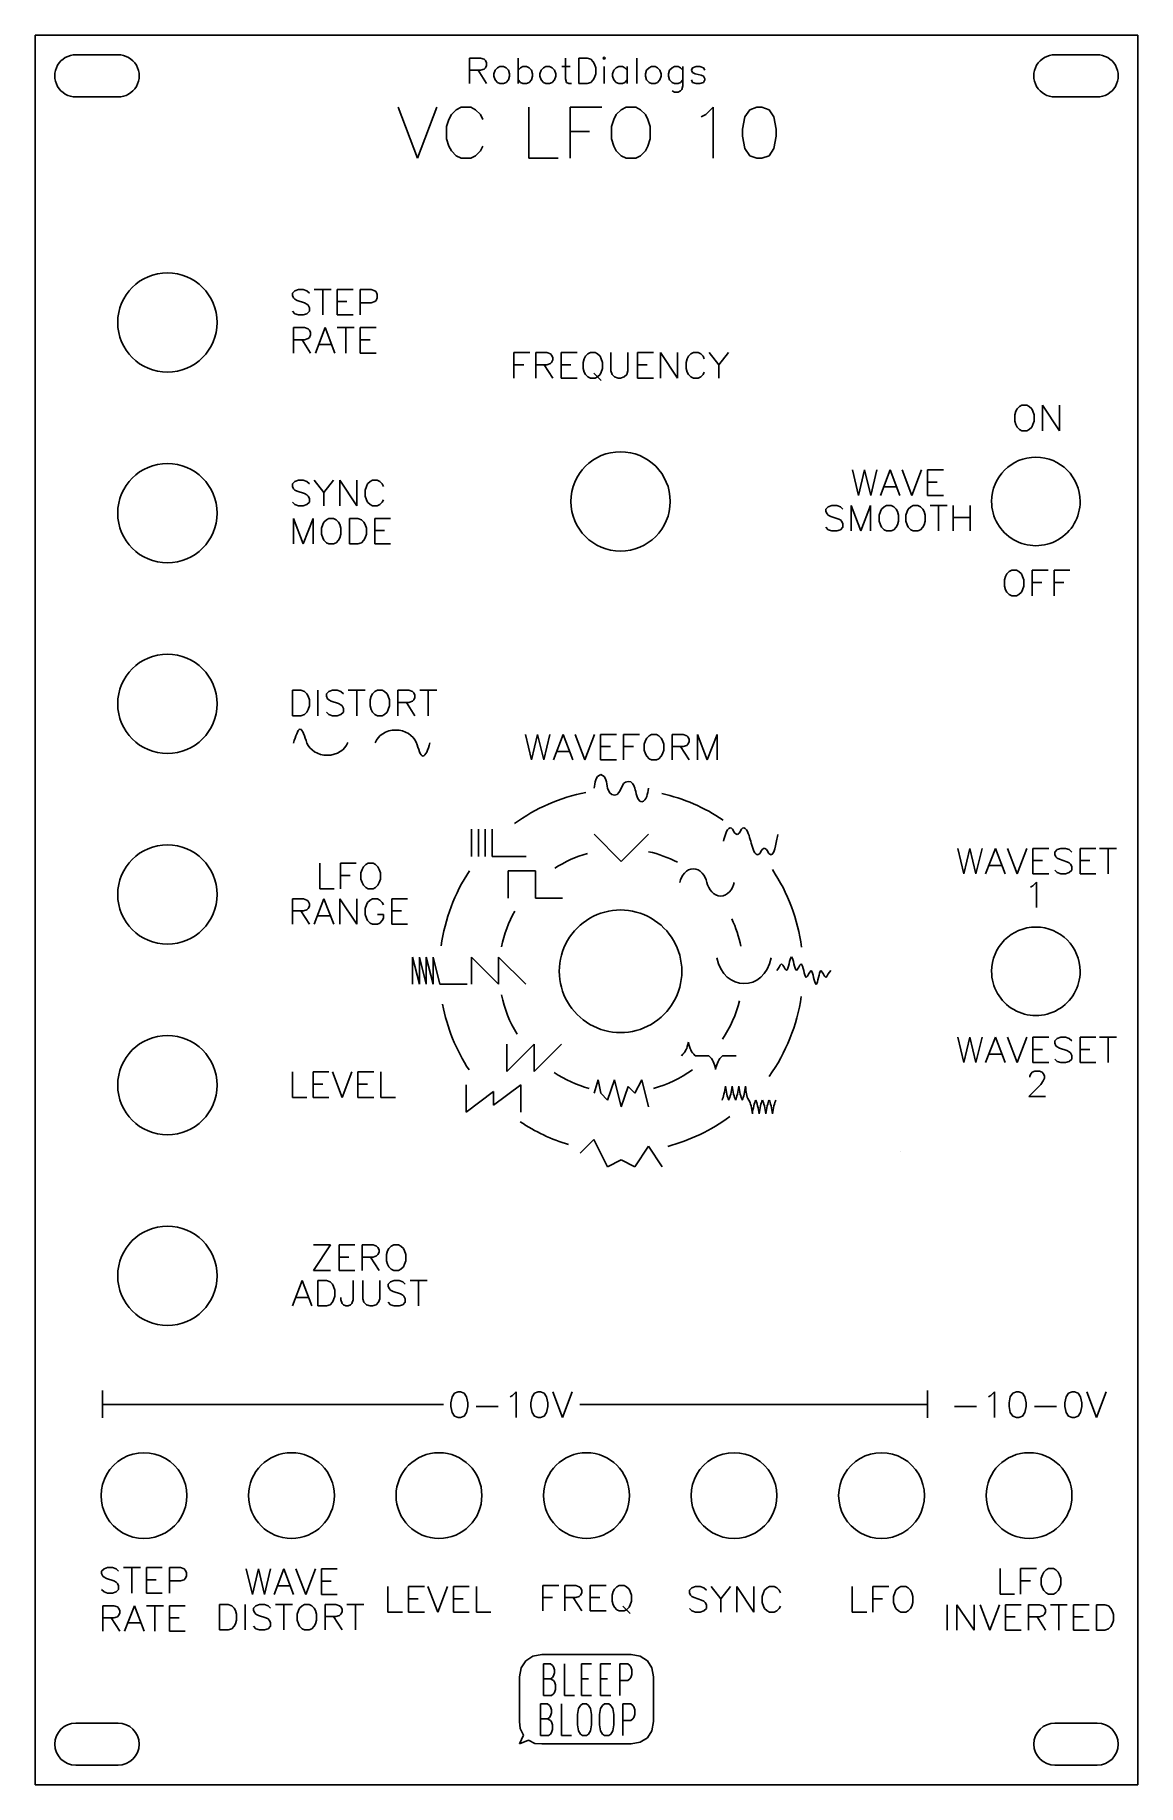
# Model space of a CAD drawing. Extents: x 0 to 81, y 0 to 128.
import ezdxf

# ---------------------------------------------------------------- set-up
doc = ezdxf.new("R2010")
doc.units = 0
for name, color, linetype in [('curves', 7, 'CONTINUOUS'), ('logo', 7, 'CONTINUOUS'), ('panel', 7, 'CONTINUOUS'), ('text', 7, 'CONTINUOUS'), ('waveforms', 7, 'CONTINUOUS')]:
    doc.layers.add(name, color=color, linetype=linetype)

msp = doc.modelspace()

# ---------------------------------------------------------------- linework, layer by layer
at = {"layer": 'curves', "color": 7}
for points in [[(35.217573, 70.589926), (36.778427, 71.722955), (38.56652, 72.503854), (40.458472, 72.878741)], [(46.016661, 72.798783), (47.624335, 72.431869), (49.149996, 71.769906), (50.516213, 70.846492)], [(38.173612, 67.309222), (38.912729, 67.789196), (39.71866, 68.157419), (40.565336, 68.40198)], [(45.054132, 68.526463), (45.786372, 68.358295), (46.494534, 68.098633), (47.161922, 67.753599)], [(29.840859, 61.613195), (30.11142, 63.584254), (30.819664, 65.469777), (31.913668, 67.131532)], [(54.132815, 67.212182), (55.272867, 65.507552), (56.004343, 63.562916), (56.270354, 61.529514)], [(34.269248, 61.550961), (34.452706, 62.470979), (34.779614, 63.356448), (35.238007, 64.174963)], [(51.157563, 63.599321), (51.457427, 62.959422), (51.680481, 62.286271), (51.822067, 61.593925)], [(35.403459, 55.141943), (34.864229, 56.027125), (34.482791, 56.999213), (34.27614, 58.014895)], [(56.248362, 57.910016), (55.945174, 55.792783), (55.13708, 53.779561), (53.89229, 52.04028)], [(31.885038, 52.512179), (30.929399, 53.976218), (30.271027, 55.613913), (29.947405, 57.332029)], [(51.726031, 57.587843), (51.470281, 56.584809), (51.042537, 55.633719), (50.461807, 54.776841)], [(40.698083, 51.160828), (39.785791, 51.409189), (38.918595, 51.800482), (38.128727, 52.320165)], [(48.261549, 52.519434), (47.399138, 51.902108), (46.433907, 51.442915), (45.410852, 51.163264)], [(51.006487, 49.101274), (49.643125, 48.087364), (48.098537, 47.34338), (46.455856, 46.909365)], [(39.187803, 47.038664), (37.928751, 47.419714), (36.73302, 47.98499), (35.639468, 48.716122)]]:
    msp.add_open_spline(points, degree=3, dxfattribs=at)
at = {"layer": 'logo', "color": 7}
for p, q in [((35.709101, 8.653693), (36.041612, 9.170373)), ((36.041612, 9.170373), (36.558298, 9.502889)), ((36.558298, 9.502889), (37.228441, 9.620549)), ((37.228441, 9.620549), (43.776471, 9.620554)), ((43.776471, 9.620554), (44.446629, 9.502892)), ((44.446629, 9.502892), (44.9633, 9.170373)), ((44.9633, 9.170373), (45.295826, 8.653693)), ((35.591437, 7.983543), (35.709101, 8.653693)), ((35.591437, 4.709528), (35.591437, 7.983543)), ((37.337613, 6.624743), (37.337613, 8.944913)), ((37.337613, 8.944913), (37.853201, 8.944913)), ((37.853201, 7.84007), (37.337613, 7.84007)), ((37.853201, 8.944913), (38.000516, 8.834428)), ((38.000516, 7.950555), (37.853201, 7.84007)), ((37.853201, 7.84007), (38.074174, 7.729586)), ((38.000516, 8.834428), (38.074174, 8.723945)), ((38.074174, 8.061038), (38.000516, 7.950555)), ((38.074174, 8.723945), (38.147831, 8.502976)), ((38.147831, 8.282008), (38.074174, 8.061038)), ((38.074174, 7.729586), (38.147831, 7.619101)), ((38.147831, 8.502976), (38.147831, 8.282008)), ((38.884393, 6.624743), (38.884393, 8.944913)), ((40.136557, 6.624743), (40.136557, 8.944913)), ((40.136557, 8.944913), (40.873118, 8.944913)), ((40.136557, 7.84007), (40.652145, 7.84007)), ((41.536022, 6.624743), (41.536022, 8.944913)), ((41.536022, 8.944913), (42.272583, 8.944913)), ((41.536022, 7.84007), (42.05161, 7.84007)), ((42.935487, 6.624743), (42.935487, 8.944913)), ((42.935487, 8.944913), (43.524733, 8.944913)), ((43.524733, 7.729586), (42.935487, 7.729586)), ((43.524733, 8.944913), (43.672048, 8.834428)), ((43.672048, 7.84007), (43.524733, 7.729586)), ((43.672048, 8.834428), (43.745705, 8.723945)), ((43.745705, 7.950555), (43.672048, 7.84007)), ((43.745705, 8.723945), (43.819363, 8.502976)), ((43.819363, 8.171523), (43.745705, 7.950555)), ((43.819363, 8.502976), (43.819363, 8.171523)), ((45.295826, 8.653693), (45.41349, 7.983546)), ((45.41349, 7.983546), (45.413475, 4.709528)), ((37.926858, 6.624743), (37.337613, 6.624743)), ((38.074174, 6.735228), (37.926858, 6.624743)), ((38.147831, 6.845711), (38.074174, 6.735228)), ((38.147831, 7.619101), (38.221489, 7.398133)), ((38.221489, 7.06668), (38.147831, 6.845711)), ((38.221489, 7.398133), (38.221489, 7.06668)), ((39.620954, 6.624743), (38.884393, 6.624743)), ((40.873118, 6.624743), (40.136557, 6.624743)), ((42.272583, 6.624743), (41.536022, 6.624743)), ((37.11664, 3.685861), (37.11664, 6.006031)), ((37.11664, 6.006031), (37.632243, 6.006031)), ((37.632243, 6.006031), (37.779558, 5.895546)), ((37.779558, 5.895546), (37.853201, 5.785063)), ((37.853201, 5.785063), (37.926858, 5.564094)), ((37.926858, 5.343126), (37.853201, 5.122156)), ((37.926858, 5.564094), (37.926858, 5.343126)), ((38.66342, 3.685861), (38.66342, 6.006031)), ((39.841927, 5.232641), (39.915584, 5.674578)), ((39.841927, 4.459251), (39.841927, 5.232641)), ((39.915584, 5.674578), (40.0629, 5.895546)), ((40.0629, 5.895546), (40.2102, 6.006031)), ((40.2102, 6.006031), (40.50483, 6.006031)), ((40.50483, 6.006031), (40.652145, 5.895546)), ((40.652145, 5.895546), (40.799461, 5.674578)), ((40.799461, 5.674578), (40.873118, 5.232641)), ((40.873118, 5.232641), (40.873118, 4.459251)), ((41.462364, 5.232641), (41.536022, 5.674578)), ((41.462364, 4.459251), (41.462364, 5.232641)), ((41.536022, 5.674578), (41.683337, 5.895546)), ((41.683337, 5.895546), (41.830637, 6.006031)), ((41.830637, 6.006031), (42.125268, 6.006031)), ((42.125268, 6.006031), (42.272583, 5.895546)), ((42.272583, 5.895546), (42.419898, 5.674578)), ((42.419898, 5.674578), (42.493541, 5.232641)), ((42.493541, 5.232641), (42.493541, 4.459251)), ((43.15646, 3.685861), (43.15646, 6.006031)), ((43.15646, 6.006031), (43.745705, 6.006031)), ((43.745705, 6.006031), (43.893021, 5.895546)), ((43.893021, 5.895546), (43.966678, 5.785063)), ((43.966678, 5.785063), (44.040321, 5.564094)), ((44.040321, 5.232641), (43.966678, 5.011673)), ((44.040321, 5.564094), (44.040321, 5.232641)), ((35.628003, 4.191941), (35.591437, 4.709528)), ((35.883964, 3.710148), (35.628003, 4.191941)), ((37.632243, 4.901188), (37.11664, 4.901188)), ((37.779558, 5.011673), (37.632243, 4.901188)), ((37.632243, 4.901188), (37.853201, 4.790704)), ((37.853201, 5.122156), (37.779558, 5.011673)), ((37.853201, 4.790704), (37.926858, 4.680219)), ((37.926858, 3.906829), (37.853201, 3.796346)), ((37.926858, 4.680219), (38.000516, 4.459251)), ((38.000516, 4.127798), (37.926858, 3.906829)), ((38.000516, 4.459251), (38.000516, 4.127798)), ((39.915584, 4.017314), (39.841927, 4.459251)), ((40.0629, 3.796346), (39.915584, 4.017314)), ((40.799461, 4.017314), (40.652145, 3.796346)), ((40.873118, 4.459251), (40.799461, 4.017314)), ((41.536022, 4.017314), (41.462364, 4.459251)), ((41.683337, 3.796346), (41.536022, 4.017314)), ((42.419898, 4.017314), (42.272583, 3.796346)), ((42.493541, 4.459251), (42.419898, 4.017314)), ((43.745705, 4.790704), (43.15646, 4.790704)), ((43.893021, 4.901188), (43.745705, 4.790704)), ((43.966678, 5.011673), (43.893021, 4.901188)), ((45.295826, 4.039377), (44.9633, 3.522697)), ((45.413475, 4.709528), (45.295826, 4.039377)), ((35.587477, 3.072532), (35.883964, 3.710148)), ((36.248911, 3.351316), (35.587477, 3.072532)), ((36.716951, 3.107368), (36.248911, 3.351316)), ((37.228441, 3.072519), (36.716951, 3.107368)), ((37.705901, 3.685861), (37.11664, 3.685861)), ((43.776471, 3.072519), (37.228441, 3.072519)), ((37.853201, 3.796346), (37.705901, 3.685861)), ((39.399981, 3.685861), (38.66342, 3.685861)), ((40.2102, 3.685861), (40.0629, 3.796346)), ((40.50483, 3.685861), (40.2102, 3.685861)), ((40.652145, 3.796346), (40.50483, 3.685861)), ((41.830637, 3.685861), (41.683337, 3.796346)), ((42.125268, 3.685861), (41.830637, 3.685861)), ((42.272583, 3.796346), (42.125268, 3.685861)), ((44.446629, 3.19018), (43.776471, 3.072519)), ((44.9633, 3.522697), (44.446629, 3.19018))]:
    msp.add_line(p, q, dxfattribs=at)
at = {"layer": 'panel', "color": 7}
for p, q in [((0.05433, 128.445188), (0.05433, 0.055188)), ((80.944394, 128.445188), (0.05433, 128.445188)), ((80.944394, 0.055188), (80.944394, 128.445188)), ((3.050366, 126.996512), (6.146015, 126.996512)), ((74.85271, 126.996512), (77.948358, 126.996512)), ((3.050366, 123.899305), (6.146015, 123.899305)), ((74.85271, 123.899305), (77.948358, 123.899305)), ((13.41116, 107.35334), (13.41116, 107.35334)), ((46.640969, 94.224581), (46.640969, 94.224581)), ((76.70009, 94.224581), (76.70009, 94.224581)), ((13.41116, 93.365315), (13.41116, 93.365315)), ((13.41116, 79.377293), (13.41116, 79.377293)), ((13.41116, 65.389268), (13.41116, 65.389268)), ((47.489815, 59.754094), (47.489815, 59.754094)), ((76.70009, 59.754094), (76.70009, 59.754094)), ((13.41116, 51.401243), (13.41116, 51.401243)), ((13.41116, 37.41322), (13.41116, 37.41322)), ((11.189182, 21.287026), (11.189182, 21.287026)), ((22.007469, 21.287026), (22.007469, 21.287026)), ((32.826754, 21.287026), (32.826754, 21.287026)), ((43.645041, 21.287026), (43.645041, 21.287026)), ((54.463331, 21.287026), (54.463331, 21.287026)), ((65.282617, 21.287026), (65.282617, 21.287026)), ((76.100904, 21.287026), (76.100904, 21.287026)), ((3.050366, 4.601335), (6.146015, 4.601335)), ((74.85271, 4.601335), (77.948358, 4.601335)), ((3.050366, 1.503864), (6.146015, 1.503864)), ((74.85271, 1.503864), (77.948358, 1.503864)), ((0.05433, 0.055188), (80.944394, 0.055188))]:
    msp.add_line(p, q, dxfattribs=at)
for points in [[(1.709733, 126.222185), (1.433228, 125.743023), (1.433228, 125.152672), (1.709733, 124.67351)], [(3.05025, 126.996522), (2.49724, 126.996522), (1.986238, 126.701346), (1.709733, 126.222185)], [(7.486555, 126.222185), (7.21005, 126.701346), (6.699048, 126.996522), (6.146038, 126.996522)], [(7.486555, 124.67351), (7.76306, 125.152672), (7.76306, 125.743023), (7.486555, 126.222185)], [(73.512085, 126.222185), (73.23558, 125.743023), (73.23558, 125.152672), (73.512085, 124.67351)], [(74.852601, 126.996522), (74.299592, 126.996522), (73.78859, 126.701346), (73.512085, 126.222185)], [(79.288909, 126.222185), (79.012405, 126.701346), (78.501402, 126.996522), (77.948393, 126.996522)], [(79.288909, 124.67351), (79.565414, 125.152672), (79.565414, 125.743023), (79.288909, 126.222185)], [(1.709733, 124.67351), (1.986238, 124.194348), (2.49724, 123.899173), (3.05025, 123.899173)], [(6.146038, 123.899173), (6.699048, 123.899173), (7.21005, 124.194348), (7.486555, 124.67351)], [(73.512085, 124.67351), (73.78859, 124.194348), (74.299592, 123.899173), (74.852601, 123.899173)], [(77.948393, 123.899173), (78.501402, 123.899173), (79.012405, 124.194348), (79.288909, 124.67351)], [(9.766117, 110.99883), (7.753558, 110.99883), (6.121841, 109.366913), (6.121075, 107.35334)], [(13.41116, 107.35334), (13.410394, 109.366913), (11.778677, 110.99883), (9.766117, 110.99883)], [(6.121075, 107.35334), (6.121841, 105.339768), (7.753558, 103.707851), (9.766117, 103.707851)], [(9.766117, 103.707851), (11.778677, 103.707851), (13.410394, 105.339768), (13.41116, 107.35334)], [(42.995926, 97.870071), (40.983367, 97.870071), (39.35165, 96.238154), (39.350884, 94.224581)], [(46.640969, 94.224581), (46.640203, 96.238154), (45.008486, 97.870071), (42.995926, 97.870071)], [(9.766117, 97.010805), (7.753558, 97.010805), (6.121841, 95.378888), (6.121075, 93.365315)], [(13.41116, 93.365315), (13.410394, 95.378888), (11.778677, 97.010805), (9.766117, 97.010805)], [(73.454504, 97.471801), (71.662016, 97.471801), (70.208918, 96.017971), (70.208918, 94.224581)], [(76.70009, 94.224581), (76.70009, 96.017971), (75.246991, 97.471801), (73.454504, 97.471801)], [(39.350884, 94.224581), (39.35165, 92.211009), (40.983367, 90.579092), (42.995926, 90.579092)], [(42.995926, 90.579092), (45.008486, 90.579092), (46.640203, 92.211009), (46.640969, 94.224581)], [(70.208918, 94.224581), (70.208918, 93.064461), (70.827523, 91.992466), (71.831711, 91.412406)], [(75.077297, 91.412406), (76.081485, 91.992466), (76.70009, 93.064461), (76.70009, 94.224581)], [(6.121075, 93.365315), (6.121841, 91.351743), (7.753558, 89.719826), (9.766117, 89.719826)], [(9.766117, 89.719826), (11.778677, 89.719826), (13.410394, 91.351743), (13.41116, 93.365315)], [(71.831711, 91.412406), (72.835899, 90.832346), (74.073109, 90.832346), (75.077297, 91.412406)], [(9.766117, 83.022782), (7.753558, 83.022782), (6.121841, 81.390866), (6.121075, 79.377293)], [(13.41116, 79.377293), (13.410394, 81.390866), (11.778677, 83.022782), (9.766117, 83.022782)], [(6.121075, 79.377293), (6.121841, 77.36372), (7.753558, 75.731804), (9.766117, 75.731804)], [(9.766117, 75.731804), (11.778677, 75.731804), (13.410394, 77.36372), (13.41116, 79.377293)], [(9.766117, 69.034757), (7.753558, 69.034757), (6.121841, 67.402841), (6.121075, 65.389268)], [(13.41116, 65.389268), (13.410394, 67.402841), (11.778677, 69.034757), (9.766117, 69.034757)], [(6.121075, 65.389268), (6.121841, 63.375695), (7.753558, 61.743779), (9.766117, 61.743779)], [(9.766117, 61.743779), (11.778677, 61.743779), (13.410394, 63.375695), (13.41116, 65.389268)], [(45.242871, 63.647875), (43.852457, 64.451035), (42.139396, 64.451035), (40.748982, 63.647875)], [(40.748982, 63.647875), (39.358568, 62.844715), (38.502038, 61.360414), (38.502038, 59.754094)], [(47.489815, 59.754094), (47.489815, 61.360414), (46.633285, 62.844715), (45.242871, 63.647875)], [(73.454504, 63.001314), (71.662016, 63.001314), (70.208918, 61.547484), (70.208918, 59.754094)], [(76.70009, 59.754094), (76.70009, 61.547484), (75.246991, 63.001314), (73.454504, 63.001314)], [(38.502038, 59.754094), (38.502038, 58.147774), (39.358568, 56.663473), (40.748982, 55.860313)], [(45.242871, 55.860313), (46.633285, 56.663473), (47.489815, 58.147774), (47.489815, 59.754094)], [(70.208918, 59.754094), (70.208918, 58.593974), (70.827523, 57.521979), (71.831711, 56.941919)], [(75.077297, 56.941919), (76.081485, 57.521979), (76.70009, 58.593974), (76.70009, 59.754094)], [(71.831711, 56.941919), (72.835899, 56.361859), (74.073109, 56.361859), (75.077297, 56.941919)], [(40.748982, 55.860313), (42.139396, 55.057153), (43.852457, 55.057153), (45.242871, 55.860313)], [(9.766117, 55.046732), (7.753558, 55.046732), (6.121841, 53.414815), (6.121075, 51.401243)], [(13.41116, 51.401243), (13.410394, 53.414815), (11.778677, 55.046732), (9.766117, 55.046732)], [(6.121075, 51.401243), (6.121841, 49.38767), (7.753558, 47.755754), (9.766117, 47.755754)], [(9.766117, 47.755754), (11.778677, 47.755754), (13.410394, 49.38767), (13.41116, 51.401243)], [(9.766117, 41.05871), (7.753558, 41.05871), (6.121841, 39.426793), (6.121075, 37.41322)], [(13.41116, 37.41322), (13.410394, 39.426793), (11.778677, 41.05871), (9.766117, 41.05871)], [(6.121075, 37.41322), (6.121841, 35.399648), (7.753558, 33.767731), (9.766117, 33.767731)], [(9.766117, 33.767731), (11.778677, 33.767731), (13.410394, 35.399648), (13.41116, 37.41322)], [(9.61632, 24.012673), (8.64303, 24.574885), (7.443887, 24.574885), (6.470597, 24.012673)], [(18.861747, 24.432507), (17.125125, 24.432507), (15.717032, 23.024522), (15.716026, 21.287026)], [(22.007469, 21.287026), (22.006462, 23.024522), (20.598369, 24.432507), (18.861747, 24.432507)], [(29.681033, 24.432507), (27.944411, 24.432507), (26.536318, 23.024522), (26.535311, 21.287026)], [(32.826754, 21.287026), (32.825748, 23.024522), (31.417655, 24.432507), (29.681033, 24.432507)], [(40.49932, 24.432507), (38.762698, 24.432507), (37.354605, 23.024522), (37.353598, 21.287026)], [(43.645041, 21.287026), (43.644035, 23.024522), (42.235942, 24.432507), (40.49932, 24.432507)], [(52.89047, 24.012673), (51.91718, 24.574885), (50.718037, 24.574885), (49.744747, 24.012673)], [(63.709756, 24.012673), (62.736466, 24.574885), (61.537323, 24.574885), (60.564033, 24.012673)], [(72.955183, 24.432507), (71.21856, 24.432507), (69.810468, 23.024522), (69.809461, 21.287026)], [(76.100904, 21.287026), (76.099897, 23.024522), (74.691805, 24.432507), (72.955183, 24.432507)], [(6.470597, 24.012673), (5.497307, 23.450461), (4.897736, 22.41145), (4.897736, 21.287026)], [(11.189182, 21.287026), (11.189182, 22.41145), (10.58961, 23.450461), (9.61632, 24.012673)], [(49.744747, 24.012673), (48.771457, 23.450461), (48.171886, 22.41145), (48.171886, 21.287026)], [(54.463331, 21.287026), (54.463331, 22.41145), (53.86376, 23.450461), (52.89047, 24.012673)], [(60.564033, 24.012673), (59.590743, 23.450461), (58.991171, 22.41145), (58.991171, 21.287026)], [(65.282617, 21.287026), (65.282617, 22.41145), (64.683046, 23.450461), (63.709756, 24.012673)], [(4.897736, 21.287026), (4.897736, 20.162602), (5.497307, 19.123591), (6.470597, 18.561379)], [(9.61632, 18.561379), (10.58961, 19.123591), (11.189182, 20.162602), (11.189182, 21.287026)], [(15.716026, 21.287026), (15.717032, 19.54953), (17.125125, 18.141545), (18.861747, 18.141545)], [(18.861747, 18.141545), (20.598369, 18.141545), (22.006462, 19.54953), (22.007469, 21.287026)], [(26.535311, 21.287026), (26.536318, 19.54953), (27.944411, 18.141545), (29.681033, 18.141545)], [(29.681033, 18.141545), (31.417655, 18.141545), (32.825748, 19.54953), (32.826754, 21.287026)], [(37.353598, 21.287026), (37.354605, 19.54953), (38.762698, 18.141545), (40.49932, 18.141545)], [(40.49932, 18.141545), (42.235942, 18.141545), (43.644035, 19.54953), (43.645041, 21.287026)], [(48.171886, 21.287026), (48.171886, 20.162602), (48.771457, 19.123591), (49.744747, 18.561379)], [(52.89047, 18.561379), (53.86376, 19.123591), (54.463331, 20.162602), (54.463331, 21.287026)], [(58.991171, 21.287026), (58.991171, 20.162602), (59.590743, 19.123591), (60.564033, 18.561379)], [(63.709756, 18.561379), (64.683046, 19.123591), (65.282617, 20.162602), (65.282617, 21.287026)], [(69.809461, 21.287026), (69.810468, 19.54953), (71.21856, 18.141545), (72.955183, 18.141545)], [(72.955183, 18.141545), (74.691805, 18.141545), (76.099897, 19.54953), (76.100904, 21.287026)], [(6.470597, 18.561379), (7.443887, 17.999167), (8.64303, 17.999167), (9.61632, 18.561379)], [(49.744747, 18.561379), (50.718037, 17.999167), (51.91718, 17.999167), (52.89047, 18.561379)], [(60.564033, 18.561379), (61.537323, 17.999167), (62.736466, 17.999167), (63.709756, 18.561379)], [(3.05025, 4.601312), (2.195983, 4.600447), (1.503922, 3.907335), (1.503922, 3.052638)], [(7.692367, 3.052638), (7.692367, 3.907335), (7.000305, 4.600447), (6.146038, 4.601312)], [(74.852601, 4.601312), (73.998335, 4.600447), (73.306273, 3.907335), (73.306273, 3.052638)], [(79.494721, 3.052638), (79.494721, 3.907335), (78.802659, 4.600447), (77.948393, 4.601312)], [(1.503922, 3.052638), (1.503922, 2.197941), (2.195983, 1.50483), (3.05025, 1.503965)], [(6.146038, 1.503965), (7.000305, 1.50483), (7.692367, 2.197941), (7.692367, 3.052638)], [(73.306273, 3.052638), (73.306273, 2.197941), (73.998335, 1.50483), (74.852601, 1.503965)], [(77.948393, 1.503965), (78.802659, 1.50483), (79.494721, 2.197941), (79.494721, 3.052638)]]:
    msp.add_open_spline(points, degree=3, dxfattribs=at)
at = {"layer": 'text', "color": 7}
for p, q in [((31.928091, 126.750916), (31.928091, 124.8826)), ((31.928091, 126.750916), (32.729604, 126.750916)), ((32.729604, 125.859092), (31.928091, 125.859092)), ((32.551803, 125.859092), (33.175516, 124.8826)), ((32.729604, 126.750916), (32.994894, 126.660605)), ((32.994894, 125.949403), (32.729604, 125.859092)), ((32.994894, 126.660605), (33.085205, 126.570294)), ((33.085205, 126.039714), (32.994894, 125.949403)), ((33.085205, 126.570294), (33.175516, 126.395315)), ((33.175516, 126.214693), (33.085205, 126.039714)), ((33.175516, 126.395315), (33.175516, 126.214693)), ((33.796411, 125.859092), (33.708921, 125.593802)), ((33.977033, 126.039714), (33.796411, 125.859092)), ((34.152012, 126.127203), (33.977033, 126.039714)), ((34.420123, 126.127203), (34.152012, 126.127203)), ((34.597924, 126.039714), (34.420123, 126.127203)), ((34.775724, 125.859092), (34.597924, 126.039714)), ((34.863214, 125.593802), (34.775724, 125.859092)), ((35.484101, 126.750916), (35.484101, 124.8826)), ((35.484101, 125.859092), (35.664723, 126.039714)), ((35.664723, 126.039714), (35.839702, 126.127203)), ((35.839702, 126.127203), (36.107813, 126.127203)), ((36.107813, 126.127203), (36.285614, 126.039714)), ((36.285614, 126.039714), (36.463414, 125.859092)), ((36.463414, 125.859092), (36.550904, 125.593802)), ((37.171791, 125.859092), (37.084301, 125.593802)), ((37.352413, 126.039714), (37.171791, 125.859092)), ((37.527392, 126.127203), (37.352413, 126.039714)), ((37.795503, 126.127203), (37.527392, 126.127203)), ((37.973304, 126.039714), (37.795503, 126.127203)), ((38.151104, 125.859092), (37.973304, 126.039714)), ((38.238594, 125.593802), (38.151104, 125.859092)), ((38.684512, 126.127203), (39.305403, 126.127203)), ((38.949802, 126.750916), (38.949802, 125.238201)), ((39.926291, 126.750916), (39.926291, 124.8826)), ((39.926291, 126.750916), (40.550003, 126.750916)), ((40.550003, 126.750916), (40.818115, 126.660605)), ((40.818115, 126.660605), (40.993094, 126.482804)), ((40.993094, 126.482804), (41.083405, 126.305004)), ((41.083405, 126.305004), (41.173716, 126.039714)), ((41.173716, 126.039714), (41.173716, 125.593802)), ((41.794611, 126.838405), (41.707121, 126.750916)), ((41.707121, 126.750916), (41.794611, 126.660605)), ((41.884922, 126.750916), (41.794611, 126.838405)), ((41.794611, 126.660605), (41.884922, 126.750916)), ((41.794611, 126.127203), (41.794611, 124.8826)), ((42.505791, 125.859092), (42.418301, 125.593802)), ((42.686413, 126.039714), (42.505791, 125.859092)), ((42.861392, 126.127203), (42.686413, 126.039714)), ((43.129503, 126.127203), (42.861392, 126.127203)), ((43.307304, 126.039714), (43.129503, 126.127203)), ((43.485104, 125.859092), (43.307304, 126.039714)), ((43.485104, 126.127203), (43.485104, 124.8826)), ((44.193491, 126.750916), (44.193491, 124.8826)), ((44.904691, 125.859092), (44.817201, 125.593802)), ((45.085313, 126.039714), (44.904691, 125.859092)), ((45.260292, 126.127203), (45.085313, 126.039714)), ((45.528403, 126.127203), (45.260292, 126.127203)), ((45.706204, 126.039714), (45.528403, 126.127203)), ((45.884004, 125.859092), (45.706204, 126.039714)), ((45.971494, 125.593802), (45.884004, 125.859092)), ((46.592391, 125.859092), (46.504901, 125.593802)), ((46.773013, 126.039714), (46.592391, 125.859092)), ((46.947992, 126.127203), (46.773013, 126.039714)), ((47.216103, 126.127203), (46.947992, 126.127203)), ((47.393904, 126.039714), (47.216103, 126.127203)), ((47.571704, 125.859092), (47.393904, 126.039714)), ((47.571704, 126.127203), (47.571704, 124.7048)), ((48.280091, 126.039714), (48.192601, 125.859092)), ((48.192601, 125.859092), (48.280091, 125.684113)), ((48.548202, 126.127203), (48.280091, 126.039714)), ((48.816314, 126.127203), (48.548202, 126.127203)), ((49.081604, 126.039714), (48.816314, 126.127203)), ((49.171915, 125.859092), (49.081604, 126.039714)), ((33.708921, 125.593802), (33.708921, 125.416001)), ((33.708921, 125.416001), (33.796411, 125.149301)), ((33.796411, 125.149301), (33.977033, 124.9715)), ((33.977033, 124.9715), (34.152012, 124.8826)), ((34.152012, 124.8826), (34.420123, 124.8826)), ((34.420123, 124.8826), (34.597924, 124.9715)), ((34.597924, 124.9715), (34.775724, 125.149301)), ((34.775724, 125.149301), (34.863214, 125.416001)), ((34.863214, 125.416001), (34.863214, 125.593802)), ((35.664723, 124.9715), (35.484101, 125.149301)), ((35.839702, 124.8826), (35.664723, 124.9715)), ((36.107813, 124.8826), (35.839702, 124.8826)), ((36.285614, 124.9715), (36.107813, 124.8826)), ((36.463414, 125.149301), (36.285614, 124.9715)), ((36.550904, 125.416001), (36.463414, 125.149301)), ((36.550904, 125.593802), (36.550904, 125.416001)), ((37.084301, 125.593802), (37.084301, 125.416001)), ((37.084301, 125.416001), (37.171791, 125.149301)), ((37.171791, 125.149301), (37.352413, 124.9715)), ((37.352413, 124.9715), (37.527392, 124.8826)), ((37.527392, 124.8826), (37.795503, 124.8826)), ((37.795503, 124.8826), (37.973304, 124.9715)), ((37.973304, 124.9715), (38.151104, 125.149301)), ((38.151104, 125.149301), (38.238594, 125.416001)), ((38.238594, 125.416001), (38.238594, 125.593802)), ((38.949802, 125.238201), (39.040113, 124.9715)), ((39.040113, 124.9715), (39.215092, 124.8826)), ((39.215092, 124.8826), (39.395714, 124.8826)), ((40.550003, 124.8826), (39.926291, 124.8826)), ((40.818115, 124.9715), (40.550003, 124.8826)), ((40.993094, 125.149301), (40.818115, 124.9715)), ((41.083405, 125.328512), (40.993094, 125.149301)), ((41.173716, 125.593802), (41.083405, 125.328512)), ((42.418301, 125.593802), (42.418301, 125.416001)), ((42.418301, 125.416001), (42.505791, 125.149301)), ((42.505791, 125.149301), (42.686413, 124.9715)), ((42.686413, 124.9715), (42.861392, 124.8826)), ((42.861392, 124.8826), (43.129503, 124.8826)), ((43.129503, 124.8826), (43.307304, 124.9715)), ((43.307304, 124.9715), (43.485104, 125.149301)), ((44.817201, 125.593802), (44.817201, 125.416001)), ((44.817201, 125.416001), (44.904691, 125.149301)), ((44.904691, 125.149301), (45.085313, 124.9715)), ((45.085313, 124.9715), (45.260292, 124.8826)), ((45.260292, 124.8826), (45.528403, 124.8826)), ((45.528403, 124.8826), (45.706204, 124.9715)), ((45.706204, 124.9715), (45.884004, 125.149301)), ((45.884004, 125.149301), (45.971494, 125.416001)), ((45.971494, 125.416001), (45.971494, 125.593802)), ((46.504901, 125.593802), (46.504901, 125.416001)), ((46.504901, 125.416001), (46.592391, 125.149301)), ((46.592391, 125.149301), (46.773013, 124.9715)), ((46.773013, 124.9715), (46.947992, 124.8826)), ((46.947992, 124.8826), (47.216103, 124.8826)), ((47.216103, 124.8826), (47.393904, 124.9715)), ((47.393904, 124.9715), (47.571704, 125.149301)), ((47.571704, 124.7048), (47.484215, 124.436688)), ((48.280091, 124.9715), (48.192601, 125.149301)), ((48.280091, 125.684113), (48.460713, 125.593802)), ((48.548202, 124.8826), (48.280091, 124.9715)), ((48.460713, 125.593802), (48.903803, 125.503491)), ((48.816314, 124.8826), (48.548202, 124.8826)), ((49.081604, 124.9715), (48.816314, 124.8826)), ((48.903803, 125.503491), (49.081604, 125.416001)), ((49.081604, 125.416001), (49.171915, 125.238201)), ((49.171915, 125.149301), (49.081604, 124.9715)), ((49.171915, 125.238201), (49.171915, 125.149301)), ((46.947992, 124.261709), (46.773013, 124.349199)), ((47.216103, 124.261709), (46.947992, 124.261709)), ((47.393904, 124.349199), (47.216103, 124.261709)), ((47.484215, 124.436688), (47.393904, 124.349199)), ((26.678799, 123.145119), (28.101198, 119.4085)), ((29.523597, 123.145119), (28.101198, 119.4085)), ((30.409777, 122.253298), (30.234799, 121.72272)), ((30.590399, 122.608897), (30.409777, 122.253298)), ((30.945999, 122.964497), (30.590399, 122.608897)), ((31.301598, 123.145119), (30.945999, 122.964497)), ((32.012798, 123.145119), (31.301598, 123.145119)), ((32.368397, 122.964497), (32.012798, 123.145119)), ((32.723997, 122.608897), (32.368397, 122.964497)), ((32.904619, 122.253298), (32.723997, 122.608897)), ((36.279997, 123.145119), (36.279997, 119.4085)), ((39.305377, 123.145119), (39.305377, 119.4085)), ((39.305377, 123.145119), (41.619597, 123.145119)), ((42.505777, 122.253298), (42.330799, 121.72272)), ((42.686399, 122.608897), (42.505777, 122.253298)), ((43.041999, 122.964497), (42.686399, 122.608897)), ((43.397598, 123.145119), (43.041999, 122.964497)), ((44.108798, 123.145119), (43.397598, 123.145119)), ((44.464397, 122.964497), (44.108798, 123.145119)), ((44.819997, 122.608897), (44.464397, 122.964497)), ((45.000619, 122.253298), (44.819997, 122.608897)), ((45.175597, 121.72272), (45.000619, 122.253298)), ((48.912221, 122.43392), (49.262176, 122.608897)), ((49.262176, 122.608897), (49.798398, 123.145119)), ((49.798398, 123.145119), (49.798398, 119.4085)), ((52.106977, 122.43392), (51.931999, 121.542098)), ((52.468221, 122.964497), (52.106977, 122.43392)), ((52.998798, 123.145119), (52.468221, 122.964497)), ((53.354398, 123.145119), (52.998798, 123.145119)), ((53.89062, 122.964497), (53.354398, 123.145119)), ((54.240575, 122.43392), (53.89062, 122.964497)), ((54.421197, 121.542098), (54.240575, 122.43392)), ((30.234799, 121.72272), (30.234799, 120.830899)), ((30.234799, 120.830899), (30.409777, 120.300322)), ((39.305377, 121.361476), (40.727776, 121.361476)), ((42.330799, 121.72272), (42.330799, 120.830899)), ((42.330799, 120.830899), (42.505777, 120.300322)), ((45.000619, 120.300322), (45.175597, 120.830899)), ((45.175597, 120.830899), (45.175597, 121.72272)), ((51.931999, 121.542098), (51.931999, 121.011521)), ((51.931999, 121.011521), (52.106977, 120.119699)), ((54.240575, 120.119699), (54.421197, 121.011521)), ((54.421197, 121.011521), (54.421197, 121.542098)), ((30.409777, 120.300322), (30.590399, 119.9419)), ((30.590399, 119.9419), (30.945999, 119.5863)), ((30.945999, 119.5863), (31.301598, 119.4085)), ((31.301598, 119.4085), (32.012798, 119.4085)), ((32.012798, 119.4085), (32.368397, 119.5863)), ((32.368397, 119.5863), (32.723997, 119.9419)), ((32.723997, 119.9419), (32.904619, 120.300322)), ((36.279997, 119.4085), (38.413595, 119.4085)), ((42.505777, 120.300322), (42.686399, 119.9419)), ((42.686399, 119.9419), (43.041999, 119.5863)), ((43.041999, 119.5863), (43.397598, 119.4085)), ((43.397598, 119.4085), (44.108798, 119.4085)), ((44.108798, 119.4085), (44.464397, 119.5863)), ((44.464397, 119.5863), (44.819997, 119.9419)), ((44.819997, 119.9419), (45.000619, 120.300322)), ((52.106977, 120.119699), (52.468221, 119.5863)), ((52.468221, 119.5863), (52.998798, 119.4085)), ((52.998798, 119.4085), (53.354398, 119.4085)), ((53.354398, 119.4085), (53.89062, 119.5863)), ((53.89062, 119.5863), (54.240575, 120.119699)), ((19.111402, 109.683905), (18.933601, 109.506104)), ((18.933601, 109.506104), (18.933601, 109.328304)), ((18.933601, 109.328304), (19.021091, 109.150503)), ((19.021091, 109.150503), (19.111402, 109.063014)), ((19.376692, 109.774216), (19.111402, 109.683905)), ((19.732293, 109.774216), (19.376692, 109.774216)), ((20.000404, 109.683905), (19.732293, 109.774216)), ((20.178205, 109.506104), (20.000404, 109.683905)), ((20.533801, 109.774216), (21.778404, 109.774216)), ((21.154692, 109.774216), (21.154692, 107.9059)), ((22.221501, 109.774216), (22.221501, 107.9059)), ((22.221501, 109.774216), (23.378615, 109.774216)), ((23.909191, 109.774216), (23.909191, 107.9059)), ((23.909191, 109.774216), (24.710704, 109.774216)), ((24.710704, 109.774216), (24.975994, 109.683905)), ((24.975994, 109.683905), (25.066305, 109.593594)), ((25.066305, 109.593594), (25.156616, 109.418615)), ((25.156616, 109.150503), (25.066305, 108.972703)), ((25.156616, 109.418615), (25.156616, 109.150503)), ((19.111402, 107.9948), (18.933601, 108.172601)), ((19.111402, 109.063014), (19.289202, 108.972703)), ((19.376692, 107.9059), (19.111402, 107.9948)), ((19.289202, 108.972703), (19.822604, 108.794902)), ((19.732293, 107.9059), (19.376692, 107.9059)), ((20.000404, 107.9948), (19.732293, 107.9059)), ((19.822604, 108.794902), (20.000404, 108.707413)), ((20.000404, 108.707413), (20.087894, 108.617102)), ((20.178205, 108.172601), (20.000404, 107.9948)), ((20.087894, 108.617102), (20.178205, 108.439301)), ((20.178205, 108.439301), (20.178205, 108.172601)), ((22.221501, 108.882392), (22.932703, 108.882392)), ((22.221501, 107.9059), (23.378615, 107.9059)), ((24.710704, 108.794902), (23.909191, 108.794902)), ((24.975994, 108.882392), (24.710704, 108.794902)), ((25.066305, 108.972703), (24.975994, 108.882392)), ((19.021091, 106.974216), (19.021091, 105.1059)), ((19.021091, 106.974216), (19.822604, 106.974216)), ((19.822604, 106.974216), (20.087894, 106.883905)), ((20.087894, 106.883905), (20.178205, 106.793594)), ((20.178205, 106.793594), (20.268516, 106.618615)), ((20.268516, 106.618615), (20.268516, 106.437993)), ((21.335323, 106.974216), (20.624121, 105.1059)), ((21.335323, 106.974216), (22.046525, 105.1059)), ((22.224321, 106.974216), (23.468924, 106.974216)), ((22.845212, 106.974216), (22.845212, 105.1059)), ((23.912011, 106.974216), (23.912011, 105.1059)), ((23.912011, 106.974216), (25.069125, 106.974216)), ((19.822604, 106.082392), (19.021091, 106.082392)), ((19.644803, 106.082392), (20.268516, 105.1059)), ((20.087894, 106.172703), (19.822604, 106.082392)), ((20.178205, 106.263014), (20.087894, 106.172703)), ((20.268516, 106.437993), (20.178205, 106.263014)), ((20.889411, 105.726791), (21.781235, 105.726791)), ((23.912011, 106.082392), (24.623213, 106.082392)), ((23.912011, 105.1059), (25.069125, 105.1059)), ((35.181691, 105.139716), (35.181691, 103.2714)), ((35.181691, 105.139716), (36.338805, 105.139716)), ((35.181691, 104.247892), (35.892893, 104.247892)), ((36.781891, 105.139716), (36.781891, 103.2714)), ((36.781891, 105.139716), (37.583404, 105.139716)), ((37.583404, 104.247892), (36.781891, 104.247892)), ((37.405603, 104.247892), (38.029316, 103.2714)), ((37.583404, 105.139716), (37.848694, 105.049405)), ((37.848694, 104.338203), (37.583404, 104.247892)), ((37.848694, 105.049405), (37.939005, 104.959094)), ((37.939005, 104.428514), (37.848694, 104.338203)), ((37.939005, 104.959094), (38.029316, 104.784115)), ((38.029316, 104.603493), (37.939005, 104.428514)), ((38.029316, 104.784115), (38.029316, 104.603493)), ((38.650211, 105.139716), (38.650211, 103.2714)), ((38.650211, 105.139716), (39.807325, 105.139716)), ((38.650211, 104.247892), (39.361413, 104.247892)), ((40.337901, 104.693804), (40.250411, 104.428514)), ((40.250411, 104.428514), (40.250411, 103.982602)), ((40.428212, 104.871604), (40.337901, 104.693804)), ((40.606012, 105.049405), (40.428212, 104.871604)), ((40.783813, 105.139716), (40.606012, 105.049405)), ((41.139414, 105.139716), (40.783813, 105.139716)), ((41.317214, 105.049405), (41.139414, 105.139716)), ((41.495015, 104.871604), (41.317214, 105.049405)), ((41.585326, 104.693804), (41.495015, 104.871604)), ((41.672815, 104.428514), (41.585326, 104.693804)), ((41.672815, 103.982602), (41.672815, 104.428514)), ((42.293711, 105.139716), (42.293711, 103.804801)), ((43.541136, 103.804801), (43.541136, 105.139716)), ((44.249511, 105.139716), (44.249511, 103.2714)), ((44.249511, 105.139716), (45.406625, 105.139716)), ((44.249511, 104.247892), (44.960713, 104.247892)), ((45.937191, 105.139716), (45.937191, 103.2714)), ((45.937191, 105.139716), (47.184616, 103.2714)), ((47.184616, 105.139716), (47.184616, 103.2714)), ((47.892991, 104.693804), (47.805501, 104.428514)), ((47.805501, 104.428514), (47.805501, 103.982602)), ((47.983302, 104.871604), (47.892991, 104.693804)), ((48.161102, 105.049405), (47.983302, 104.871604)), ((48.338903, 105.139716), (48.161102, 105.049405)), ((48.694504, 105.139716), (48.338903, 105.139716)), ((48.872304, 105.049405), (48.694504, 105.139716)), ((49.050105, 104.871604), (48.872304, 105.049405)), ((49.140416, 104.693804), (49.050105, 104.871604)), ((49.496001, 105.139716), (50.207203, 104.247892)), ((50.918405, 105.139716), (50.207203, 104.247892)), ((50.207203, 104.247892), (50.207203, 103.2714)), ((38.650211, 103.2714), (39.807325, 103.2714)), ((40.250411, 103.982602), (40.337901, 103.717312)), ((40.337901, 103.717312), (40.428212, 103.538101)), ((40.428212, 103.538101), (40.606012, 103.3603)), ((40.606012, 103.3603), (40.783813, 103.2714)), ((40.783813, 103.2714), (41.139414, 103.2714)), ((41.049103, 103.627001), (41.585326, 103.0936)), ((41.139414, 103.2714), (41.317214, 103.3603)), ((41.317214, 103.3603), (41.495015, 103.538101)), ((41.495015, 103.538101), (41.585326, 103.717312)), ((41.585326, 103.717312), (41.672815, 103.982602)), ((42.293711, 103.804801), (42.384022, 103.538101)), ((42.384022, 103.538101), (42.561822, 103.3603)), ((42.561822, 103.3603), (42.829934, 103.2714)), ((42.829934, 103.2714), (43.004913, 103.2714)), ((43.004913, 103.2714), (43.273024, 103.3603)), ((43.273024, 103.3603), (43.450825, 103.538101)), ((43.450825, 103.538101), (43.541136, 103.804801)), ((44.249511, 103.2714), (45.406625, 103.2714)), ((47.805501, 103.982602), (47.892991, 103.717312)), ((47.892991, 103.717312), (47.983302, 103.538101)), ((47.983302, 103.538101), (48.161102, 103.3603)), ((48.161102, 103.3603), (48.338903, 103.2714)), ((48.338903, 103.2714), (48.694504, 103.2714)), ((48.694504, 103.2714), (48.872304, 103.3603)), ((48.872304, 103.3603), (49.050105, 103.538101)), ((49.050105, 103.538101), (49.140416, 103.717312)), ((71.992091, 100.836504), (71.904601, 100.571214)), ((71.904601, 100.571214), (71.904601, 100.125302)), ((72.082402, 101.014304), (71.992091, 100.836504)), ((72.260202, 101.192105), (72.082402, 101.014304)), ((72.438003, 101.282416), (72.260202, 101.192105)), ((72.793604, 101.282416), (72.438003, 101.282416)), ((72.971404, 101.192105), (72.793604, 101.282416)), ((73.149205, 101.014304), (72.971404, 101.192105)), ((73.239516, 100.836504), (73.149205, 101.014304)), ((73.327005, 100.571214), (73.239516, 100.836504)), ((73.327005, 100.125302), (73.327005, 100.571214)), ((73.947901, 101.282416), (73.947901, 99.4141)), ((73.947901, 101.282416), (75.195326, 99.4141)), ((75.195326, 101.282416), (75.195326, 99.4141)), ((71.904601, 100.125302), (71.992091, 99.860012)), ((71.992091, 99.860012), (72.082402, 99.680801)), ((72.082402, 99.680801), (72.260202, 99.503)), ((72.260202, 99.503), (72.438003, 99.4141)), ((72.438003, 99.4141), (72.793604, 99.4141)), ((72.793604, 99.4141), (72.971404, 99.503)), ((72.971404, 99.503), (73.149205, 99.680801)), ((73.149205, 99.680801), (73.239516, 99.860012)), ((73.239516, 99.860012), (73.327005, 100.125302)), ((60.008422, 96.538682), (60.451512, 94.670366)), ((60.894603, 96.538682), (60.451512, 94.670366)), ((60.894603, 96.538682), (61.340515, 94.670366)), ((61.786427, 96.538682), (61.340515, 94.670366)), ((62.762923, 96.538682), (62.051721, 94.670366)), ((62.762923, 96.538682), (63.474125, 94.670366)), ((63.651921, 96.538682), (64.363123, 94.670366)), ((65.074325, 96.538682), (64.363123, 94.670366)), ((65.517411, 96.538682), (65.517411, 94.670366)), ((65.517411, 96.538682), (66.674525, 96.538682)), ((19.111402, 95.683865), (18.933601, 95.506064)), ((18.933601, 95.506064), (18.933601, 95.328264)), ((18.933601, 95.328264), (19.021091, 95.150463)), ((19.021091, 95.150463), (19.111402, 95.062974)), ((19.376692, 95.774176), (19.111402, 95.683865)), ((19.111402, 95.062974), (19.289202, 94.972663)), ((19.732293, 95.774176), (19.376692, 95.774176)), ((20.000404, 95.683865), (19.732293, 95.774176)), ((20.178205, 95.506064), (20.000404, 95.683865)), ((20.533801, 95.774176), (21.245003, 94.882352)), ((21.956205, 95.774176), (21.245003, 94.882352)), ((22.399301, 95.774176), (22.399301, 93.90586)), ((22.399301, 95.774176), (23.646726, 93.90586)), ((23.646726, 95.774176), (23.646726, 93.90586)), ((24.355101, 95.328264), (24.267611, 95.062974)), ((24.267611, 95.062974), (24.267611, 94.617062)), ((24.445412, 95.506064), (24.355101, 95.328264)), ((24.623212, 95.683865), (24.445412, 95.506064)), ((24.801013, 95.774176), (24.623212, 95.683865)), ((25.156614, 95.774176), (24.801013, 95.774176)), ((25.334414, 95.683865), (25.156614, 95.774176)), ((25.512215, 95.506064), (25.334414, 95.683865)), ((25.602526, 95.328264), (25.512215, 95.506064)), ((62.317011, 95.291257), (63.208835, 95.291257)), ((65.517411, 95.646858), (66.228613, 95.646858)), ((19.111402, 93.99476), (18.933601, 94.172561)), ((19.376692, 93.90586), (19.111402, 93.99476)), ((19.289202, 94.972663), (19.822604, 94.794862)), ((19.732293, 93.90586), (19.376692, 93.90586)), ((20.000404, 93.99476), (19.732293, 93.90586)), ((19.822604, 94.794862), (20.000404, 94.707373)), ((20.000404, 94.707373), (20.087894, 94.617062)), ((20.178205, 94.172561), (20.000404, 93.99476)), ((20.087894, 94.617062), (20.178205, 94.439261)), ((20.178205, 94.439261), (20.178205, 94.172561)), ((21.245003, 94.882352), (21.245003, 93.90586)), ((24.267611, 94.617062), (24.355101, 94.351772)), ((24.355101, 94.351772), (24.445412, 94.172561)), ((24.445412, 94.172561), (24.623212, 93.99476)), ((24.623212, 93.99476), (24.801013, 93.90586)), ((24.801013, 93.90586), (25.156614, 93.90586)), ((25.156614, 93.90586), (25.334414, 93.99476)), ((25.334414, 93.99476), (25.512215, 94.172561)), ((25.512215, 94.172561), (25.602526, 94.351772)), ((58.229002, 93.839452), (58.051201, 93.661651)), ((58.494292, 93.929763), (58.229002, 93.839452)), ((58.849893, 93.929763), (58.494292, 93.929763)), ((59.118004, 93.839452), (58.849893, 93.929763)), ((59.295805, 93.661651), (59.118004, 93.839452)), ((59.916691, 93.929763), (59.916691, 92.061447)), ((59.916691, 93.929763), (60.627893, 92.061447)), ((61.339095, 93.929763), (60.627893, 92.061447)), ((61.339095, 93.929763), (61.339095, 92.061447)), ((62.318412, 93.839452), (62.140612, 93.661651)), ((62.496213, 93.929763), (62.318412, 93.839452)), ((62.851814, 93.929763), (62.496213, 93.929763)), ((63.029614, 93.839452), (62.851814, 93.929763)), ((63.207415, 93.661651), (63.029614, 93.839452)), ((64.274222, 93.839452), (64.096422, 93.661651)), ((64.452023, 93.929763), (64.274222, 93.839452)), ((64.807624, 93.929763), (64.452023, 93.929763)), ((64.985424, 93.839452), (64.807624, 93.929763)), ((65.163225, 93.661651), (64.985424, 93.839452)), ((65.517411, 94.670366), (66.674525, 94.670366)), ((65.696621, 93.929763), (66.941224, 93.929763)), ((66.317512, 93.929763), (66.317512, 92.061447)), ((67.384321, 93.929763), (67.384321, 92.061447)), ((68.631746, 93.929763), (68.631746, 92.061447)), ((19.021091, 92.974176), (19.021091, 91.10586)), ((19.021091, 92.974176), (19.732293, 91.10586)), ((20.443495, 92.974176), (19.732293, 91.10586)), ((20.443495, 92.974176), (20.443495, 91.10586)), ((21.154701, 92.528264), (21.067211, 92.262974)), ((21.245012, 92.706064), (21.154701, 92.528264)), ((21.422812, 92.883865), (21.245012, 92.706064)), ((21.600613, 92.974176), (21.422812, 92.883865)), ((21.956214, 92.974176), (21.600613, 92.974176)), ((22.134014, 92.883865), (21.956214, 92.974176)), ((22.311815, 92.706064), (22.134014, 92.883865)), ((22.402126, 92.528264), (22.311815, 92.706064)), ((22.489615, 92.262974), (22.402126, 92.528264)), ((23.110501, 92.974176), (23.110501, 91.10586)), ((23.110501, 92.974176), (23.734213, 92.974176)), ((23.734213, 92.974176), (24.002325, 92.883865)), ((24.002325, 92.883865), (24.177304, 92.706064)), ((24.177304, 92.706064), (24.267615, 92.528264)), ((24.267615, 92.528264), (24.357926, 92.262974)), ((24.978821, 92.974176), (24.978821, 91.10586)), ((24.978821, 92.974176), (26.135935, 92.974176)), ((58.051201, 93.661651), (58.051201, 93.483851)), ((58.051201, 93.483851), (58.138691, 93.30605)), ((58.138691, 93.30605), (58.229002, 93.218561)), ((58.229002, 93.218561), (58.406802, 93.12825)), ((58.406802, 93.12825), (58.940204, 92.950449)), ((58.940204, 92.950449), (59.118004, 92.86296)), ((59.118004, 92.86296), (59.205494, 92.772649)), ((59.205494, 92.772649), (59.295805, 92.594848)), ((59.295805, 92.594848), (59.295805, 92.328148)), ((62.050301, 93.483851), (61.962811, 93.218561)), ((61.962811, 93.218561), (61.962811, 92.772649)), ((61.962811, 92.772649), (62.050301, 92.507359)), ((62.140612, 93.661651), (62.050301, 93.483851)), ((62.050301, 92.507359), (62.140612, 92.328148)), ((63.297726, 93.483851), (63.207415, 93.661651)), ((63.207415, 92.328148), (63.297726, 92.507359)), ((63.385215, 93.218561), (63.297726, 93.483851)), ((63.297726, 92.507359), (63.385215, 92.772649)), ((63.385215, 92.772649), (63.385215, 93.218561)), ((64.006111, 93.483851), (63.918621, 93.218561)), ((63.918621, 93.218561), (63.918621, 92.772649)), ((63.918621, 92.772649), (64.006111, 92.507359)), ((64.096422, 93.661651), (64.006111, 93.483851)), ((64.006111, 92.507359), (64.096422, 92.328148)), ((65.253536, 93.483851), (65.163225, 93.661651)), ((65.163225, 92.328148), (65.253536, 92.507359)), ((65.341025, 93.218561), (65.253536, 93.483851)), ((65.253536, 92.507359), (65.341025, 92.772649)), ((65.341025, 92.772649), (65.341025, 93.218561)), ((67.384321, 93.037938), (68.631746, 93.037938)), ((21.067211, 92.262974), (21.067211, 91.817062)), ((21.067211, 91.817062), (21.154701, 91.551772)), ((21.154701, 91.551772), (21.245012, 91.372561)), ((21.245012, 91.372561), (21.422812, 91.19476)), ((21.422812, 91.19476), (21.600613, 91.10586)), ((21.956214, 91.10586), (22.134014, 91.19476)), ((22.134014, 91.19476), (22.311815, 91.372561)), ((22.311815, 91.372561), (22.402126, 91.551772)), ((22.402126, 91.551772), (22.489615, 91.817062)), ((22.489615, 91.817062), (22.489615, 92.262974)), ((24.002325, 91.19476), (23.734213, 91.10586)), ((24.177304, 91.372561), (24.002325, 91.19476)), ((24.267615, 91.551772), (24.177304, 91.372561)), ((24.357926, 91.817062), (24.267615, 91.551772)), ((24.357926, 92.262974), (24.357926, 91.817062)), ((24.978821, 92.082352), (25.690023, 92.082352)), ((58.229002, 92.150347), (58.051201, 92.328148)), ((58.494292, 92.061447), (58.229002, 92.150347)), ((58.849893, 92.061447), (58.494292, 92.061447)), ((59.118004, 92.150347), (58.849893, 92.061447)), ((59.295805, 92.328148), (59.118004, 92.150347)), ((62.140612, 92.328148), (62.318412, 92.150347)), ((62.318412, 92.150347), (62.496213, 92.061447)), ((62.496213, 92.061447), (62.851814, 92.061447)), ((62.851814, 92.061447), (63.029614, 92.150347)), ((63.029614, 92.150347), (63.207415, 92.328148)), ((64.096422, 92.328148), (64.274222, 92.150347)), ((64.274222, 92.150347), (64.452023, 92.061447)), ((64.452023, 92.061447), (64.807624, 92.061447)), ((64.807624, 92.061447), (64.985424, 92.150347)), ((64.985424, 92.150347), (65.163225, 92.328148)), ((21.600613, 91.10586), (21.956214, 91.10586)), ((23.734213, 91.10586), (23.110501, 91.10586)), ((24.978821, 91.10586), (26.135935, 91.10586)), ((71.237191, 88.727774), (71.149701, 88.462484)), ((71.327502, 88.905574), (71.237191, 88.727774)), ((71.505302, 89.083375), (71.327502, 88.905574)), ((71.683103, 89.173686), (71.505302, 89.083375)), ((72.038704, 89.173686), (71.683103, 89.173686)), ((72.216504, 89.083375), (72.038704, 89.173686)), ((72.394305, 88.905574), (72.216504, 89.083375)), ((72.484616, 88.727774), (72.394305, 88.905574)), ((72.572105, 88.462484), (72.484616, 88.727774)), ((73.193001, 89.173686), (73.193001, 87.30537)), ((73.193001, 89.173686), (74.350115, 89.173686)), ((74.793201, 89.173686), (74.793201, 87.30537)), ((74.793201, 89.173686), (75.950315, 89.173686)), ((71.149701, 88.462484), (71.149701, 88.016572)), ((71.149701, 88.016572), (71.237191, 87.751282)), ((71.237191, 87.751282), (71.327502, 87.572071)), ((71.327502, 87.572071), (71.505302, 87.39427)), ((71.505302, 87.39427), (71.683103, 87.30537)), ((71.683103, 87.30537), (72.038704, 87.30537)), ((72.038704, 87.30537), (72.216504, 87.39427)), ((72.216504, 87.39427), (72.394305, 87.572071)), ((72.394305, 87.572071), (72.484616, 87.751282)), ((72.484616, 87.751282), (72.572105, 88.016572)), ((72.572105, 88.016572), (72.572105, 88.462484)), ((73.193001, 88.281862), (73.904203, 88.281862)), ((74.793201, 88.281862), (75.504403, 88.281862)), ((18.933891, 80.374176), (18.933891, 78.50586)), ((18.933891, 80.374176), (19.557603, 80.374176)), ((19.557603, 80.374176), (19.825715, 80.283865)), ((19.825715, 80.283865), (20.000694, 80.106064)), ((20.000694, 80.106064), (20.091005, 79.928264)), ((20.091005, 79.928264), (20.181316, 79.662974)), ((20.181316, 79.662974), (20.181316, 79.217062)), ((20.802211, 80.374176), (20.802211, 78.50586)), ((21.603722, 80.283865), (21.425921, 80.106064)), ((21.425921, 80.106064), (21.425921, 79.928264)), ((21.425921, 79.928264), (21.513411, 79.750463)), ((21.513411, 79.750463), (21.603722, 79.662974)), ((21.869012, 80.374176), (21.603722, 80.283865)), ((21.603722, 79.662974), (21.781522, 79.572663)), ((22.224613, 80.374176), (21.869012, 80.374176)), ((22.492724, 80.283865), (22.224613, 80.374176)), ((22.670525, 80.106064), (22.492724, 80.283865)), ((23.026121, 80.374176), (24.270724, 80.374176)), ((23.647012, 80.374176), (23.647012, 78.50586)), ((24.713821, 79.928264), (24.626331, 79.662974)), ((24.626331, 79.662974), (24.626331, 79.217062)), ((24.804132, 80.106064), (24.713821, 79.928264)), ((24.981932, 80.283865), (24.804132, 80.106064)), ((25.159733, 80.374176), (24.981932, 80.283865)), ((25.515334, 80.374176), (25.159733, 80.374176)), ((25.693134, 80.283865), (25.515334, 80.374176)), ((25.870935, 80.106064), (25.693134, 80.283865)), ((25.961246, 79.928264), (25.870935, 80.106064)), ((26.048735, 79.662974), (25.961246, 79.928264)), ((26.048735, 79.217062), (26.048735, 79.662974)), ((26.669621, 80.374176), (26.669621, 78.50586)), ((26.669621, 80.374176), (27.471134, 80.374176)), ((27.471134, 80.374176), (27.736424, 80.283865)), ((27.736424, 80.283865), (27.826735, 80.193554)), ((27.826735, 79.662974), (27.736424, 79.572663)), ((27.826735, 80.193554), (27.917046, 80.018575)), ((27.917046, 79.837953), (27.826735, 79.662974)), ((27.917046, 80.018575), (27.917046, 79.837953)), ((28.272651, 80.374176), (29.517254, 80.374176)), ((28.893542, 80.374176), (28.893542, 78.50586)), ((19.557603, 78.50586), (18.933891, 78.50586)), ((19.825715, 78.59476), (19.557603, 78.50586)), ((20.000694, 78.772561), (19.825715, 78.59476)), ((20.091005, 78.951772), (20.000694, 78.772561)), ((20.181316, 79.217062), (20.091005, 78.951772)), ((21.603722, 78.59476), (21.425921, 78.772561)), ((21.869012, 78.50586), (21.603722, 78.59476)), ((21.781522, 79.572663), (22.314924, 79.394862)), ((22.224613, 78.50586), (21.869012, 78.50586)), ((22.492724, 78.59476), (22.224613, 78.50586)), ((22.314924, 79.394862), (22.492724, 79.307373)), ((22.492724, 79.307373), (22.580214, 79.217062)), ((22.670525, 78.772561), (22.492724, 78.59476)), ((22.580214, 79.217062), (22.670525, 79.039261)), ((22.670525, 79.039261), (22.670525, 78.772561)), ((24.626331, 79.217062), (24.713821, 78.951772)), ((24.713821, 78.951772), (24.804132, 78.772561)), ((24.804132, 78.772561), (24.981932, 78.59476)), ((24.981932, 78.59476), (25.159733, 78.50586)), ((25.159733, 78.50586), (25.515334, 78.50586)), ((25.515334, 78.50586), (25.693134, 78.59476)), ((25.693134, 78.59476), (25.870935, 78.772561)), ((25.870935, 78.772561), (25.961246, 78.951772)), ((25.961246, 78.951772), (26.048735, 79.217062)), ((27.471134, 79.482352), (26.669621, 79.482352)), ((27.293333, 79.482352), (27.917046, 78.50586)), ((27.736424, 79.572663), (27.471134, 79.482352)), ((36.028312, 77.128216), (36.471402, 75.2599)), ((36.914493, 77.128216), (36.471402, 75.2599)), ((36.914493, 77.128216), (37.360405, 75.2599)), ((37.806317, 77.128216), (37.360405, 75.2599)), ((38.782813, 77.128216), (38.071611, 75.2599)), ((38.782813, 77.128216), (39.494015, 75.2599)), ((39.671811, 77.128216), (40.383013, 75.2599)), ((41.094215, 77.128216), (40.383013, 75.2599)), ((41.537301, 77.128216), (41.537301, 75.2599)), ((41.537301, 77.128216), (42.694415, 77.128216)), ((43.225001, 77.128216), (43.225001, 75.2599)), ((43.225001, 77.128216), (44.382115, 77.128216)), ((45.093312, 77.037905), (44.915512, 76.860104)), ((45.271113, 77.128216), (45.093312, 77.037905)), ((45.626714, 77.128216), (45.271113, 77.128216)), ((45.804514, 77.037905), (45.626714, 77.128216)), ((45.982315, 76.860104), (45.804514, 77.037905)), ((46.780991, 77.128216), (46.780991, 75.2599)), ((46.780991, 77.128216), (47.582504, 77.128216)), ((47.582504, 77.128216), (47.847794, 77.037905)), ((47.847794, 77.037905), (47.938105, 76.947594)), ((48.649291, 77.128216), (48.649291, 75.2599)), ((48.649291, 77.128216), (49.360493, 75.2599)), ((50.071695, 77.128216), (49.360493, 75.2599)), ((50.071695, 77.128216), (50.071695, 75.2599)), ((38.336901, 75.880791), (39.228725, 75.880791)), ((41.537301, 76.236392), (42.248503, 76.236392)), ((43.225001, 76.236392), (43.936203, 76.236392)), ((44.825201, 76.682304), (44.737711, 76.417014)), ((44.737711, 76.417014), (44.737711, 75.971102)), ((44.737711, 75.971102), (44.825201, 75.705812)), ((44.915512, 76.860104), (44.825201, 76.682304)), ((46.072626, 76.682304), (45.982315, 76.860104)), ((46.160115, 76.417014), (46.072626, 76.682304)), ((46.072626, 75.705812), (46.160115, 75.971102)), ((46.160115, 75.971102), (46.160115, 76.417014)), ((47.582504, 76.236392), (46.780991, 76.236392)), ((47.404703, 76.236392), (48.028416, 75.2599)), ((47.847794, 76.326703), (47.582504, 76.236392)), ((47.938105, 76.417014), (47.847794, 76.326703)), ((47.938105, 76.947594), (48.028416, 76.772615)), ((48.028416, 76.591993), (47.938105, 76.417014)), ((48.028416, 76.772615), (48.028416, 76.591993)), ((41.537301, 75.2599), (42.694415, 75.2599)), ((44.825201, 75.705812), (44.915512, 75.526601)), ((44.915512, 75.526601), (45.093312, 75.3488)), ((45.093312, 75.3488), (45.271113, 75.2599)), ((45.271113, 75.2599), (45.626714, 75.2599)), ((45.626714, 75.2599), (45.804514, 75.3488)), ((45.804514, 75.3488), (45.982315, 75.526601)), ((45.982315, 75.526601), (46.072626, 75.705812)), ((67.729112, 68.769216), (68.172202, 66.9009)), ((68.615293, 68.769216), (68.172202, 66.9009)), ((68.615293, 68.769216), (69.061205, 66.9009)), ((69.507117, 68.769216), (69.061205, 66.9009)), ((70.483613, 68.769216), (69.772411, 66.9009)), ((70.483613, 68.769216), (71.194815, 66.9009)), ((71.372611, 68.769216), (72.083813, 66.9009)), ((72.795015, 68.769216), (72.083813, 66.9009)), ((73.238101, 68.769216), (73.238101, 66.9009)), ((73.238101, 68.769216), (74.395215, 68.769216)), ((75.016112, 68.678905), (74.838311, 68.501104)), ((74.838311, 68.501104), (74.838311, 68.323304)), ((74.838311, 68.323304), (74.925801, 68.145503)), ((74.925801, 68.145503), (75.016112, 68.058014)), ((75.281402, 68.769216), (75.016112, 68.678905)), ((75.016112, 68.058014), (75.193912, 67.967703)), ((75.637003, 68.769216), (75.281402, 68.769216)), ((75.905114, 68.678905), (75.637003, 68.769216)), ((76.082915, 68.501104), (75.905114, 68.678905)), ((76.703801, 68.769216), (76.703801, 66.9009)), ((76.703801, 68.769216), (77.860915, 68.769216)), ((78.126201, 68.769216), (79.370804, 68.769216)), ((78.747092, 68.769216), (78.747092, 66.9009)), ((20.934601, 67.678686), (20.934601, 65.81037)), ((22.447321, 67.678686), (22.447321, 65.81037)), ((22.447321, 67.678686), (23.604435, 67.678686)), ((22.447321, 66.786862), (23.158523, 66.786862)), ((24.047521, 67.232774), (23.960031, 66.967484)), ((23.960031, 66.967484), (23.960031, 66.521572)), ((24.137832, 67.410574), (24.047521, 67.232774)), ((24.315632, 67.588375), (24.137832, 67.410574)), ((24.493433, 67.678686), (24.315632, 67.588375)), ((24.849034, 67.678686), (24.493433, 67.678686)), ((25.026834, 67.588375), (24.849034, 67.678686)), ((25.204635, 67.410574), (25.026834, 67.588375)), ((25.294946, 67.232774), (25.204635, 67.410574)), ((25.382435, 66.967484), (25.294946, 67.232774)), ((25.382435, 66.521572), (25.382435, 66.967484)), ((70.037701, 67.521791), (70.929525, 67.521791)), ((73.238101, 67.877392), (73.949303, 67.877392)), ((73.238101, 66.9009), (74.395215, 66.9009)), ((75.016112, 66.9898), (74.838311, 67.167601)), ((75.281402, 66.9009), (75.016112, 66.9898)), ((75.193912, 67.967703), (75.727314, 67.789902)), ((75.637003, 66.9009), (75.281402, 66.9009)), ((75.905114, 66.9898), (75.637003, 66.9009)), ((75.727314, 67.789902), (75.905114, 67.702413)), ((75.905114, 67.702413), (75.992604, 67.612102)), ((76.082915, 67.167601), (75.905114, 66.9898)), ((75.992604, 67.612102), (76.082915, 67.434301)), ((76.082915, 67.434301), (76.082915, 67.167601)), ((76.703801, 67.877392), (77.415003, 67.877392)), ((76.703801, 66.9009), (77.860915, 66.9009)), ((20.934601, 65.81037), (22.001404, 65.81037)), ((23.960031, 66.521572), (24.047521, 66.256282)), ((24.047521, 66.256282), (24.137832, 66.077071)), ((24.137832, 66.077071), (24.315632, 65.89927)), ((24.315632, 65.89927), (24.493433, 65.81037)), ((24.493433, 65.81037), (24.849034, 65.81037)), ((24.849034, 65.81037), (25.026834, 65.89927)), ((25.026834, 65.89927), (25.204635, 66.077071)), ((25.204635, 66.077071), (25.294946, 66.256282)), ((25.294946, 66.256282), (25.382435, 66.521572)), ((73.056244, 65.936644), (73.231222, 66.024133)), ((73.231222, 66.024133), (73.499334, 66.292245)), ((73.499334, 66.292245), (73.499334, 64.423929)), ((18.933641, 65.069766), (18.933641, 63.20145)), ((18.933641, 65.069766), (19.735154, 65.069766)), ((19.735154, 65.069766), (20.000444, 64.979455)), ((20.000444, 64.268253), (19.735154, 64.177942)), ((20.000444, 64.979455), (20.090755, 64.889144)), ((20.090755, 64.358564), (20.000444, 64.268253)), ((20.090755, 64.889144), (20.181066, 64.714165)), ((20.181066, 64.533543), (20.090755, 64.358564)), ((20.181066, 64.714165), (20.181066, 64.533543)), ((21.247873, 65.069766), (20.536671, 63.20145)), ((21.247873, 65.069766), (21.959075, 63.20145)), ((22.402161, 65.069766), (22.402161, 63.20145)), ((22.402161, 65.069766), (23.649586, 63.20145)), ((23.649586, 65.069766), (23.649586, 63.20145)), ((24.357971, 64.623854), (24.270481, 64.358564)), ((24.270481, 64.358564), (24.270481, 63.912652)), ((24.448282, 64.801654), (24.357971, 64.623854)), ((24.626082, 64.979455), (24.448282, 64.801654)), ((24.803883, 65.069766), (24.626082, 64.979455)), ((25.159484, 65.069766), (24.803883, 65.069766)), ((25.337284, 64.979455), (25.159484, 65.069766)), ((25.515085, 64.801654), (25.337284, 64.979455)), ((25.605396, 64.623854), (25.515085, 64.801654)), ((26.226281, 65.069766), (26.226281, 63.20145)), ((26.226281, 65.069766), (27.383395, 65.069766)), ((19.735154, 64.177942), (18.933641, 64.177942)), ((19.557353, 64.177942), (20.181066, 63.20145)), ((20.801961, 63.822341), (21.693785, 63.822341)), ((24.270481, 63.912652), (24.357971, 63.647362)), ((24.357971, 63.647362), (24.448282, 63.468151)), ((24.448282, 63.468151), (24.626082, 63.29035)), ((24.626082, 63.29035), (24.803883, 63.20145)), ((24.803883, 63.20145), (25.159484, 63.20145)), ((25.159484, 63.912652), (25.605396, 63.912652)), ((25.159484, 63.20145), (25.337284, 63.29035)), ((25.337284, 63.29035), (25.515085, 63.468151)), ((25.515085, 63.468151), (25.605396, 63.647362)), ((25.605396, 63.647362), (25.605396, 63.912652)), ((26.226281, 64.177942), (26.937483, 64.177942)), ((26.226281, 63.20145), (27.383395, 63.20145)), ((67.729112, 54.918916), (68.172202, 53.0506)), ((68.615293, 54.918916), (68.172202, 53.0506)), ((68.615293, 54.918916), (69.061205, 53.0506)), ((69.507117, 54.918916), (69.061205, 53.0506)), ((70.483613, 54.918916), (69.772411, 53.0506)), ((70.483613, 54.918916), (71.194815, 53.0506)), ((71.372611, 54.918916), (72.083813, 53.0506)), ((72.795015, 54.918916), (72.083813, 53.0506)), ((73.238101, 54.918916), (73.238101, 53.0506)), ((73.238101, 54.918916), (74.395215, 54.918916)), ((73.238101, 54.027092), (73.949303, 54.027092)), ((75.016112, 54.828605), (74.838311, 54.650804)), ((74.838311, 54.650804), (74.838311, 54.473004)), ((74.838311, 54.473004), (74.925801, 54.295203)), ((74.925801, 54.295203), (75.016112, 54.207714)), ((75.281402, 54.918916), (75.016112, 54.828605)), ((75.016112, 54.207714), (75.193912, 54.117403)), ((75.193912, 54.117403), (75.727314, 53.939602)), ((75.637003, 54.918916), (75.281402, 54.918916)), ((75.905114, 54.828605), (75.637003, 54.918916)), ((75.727314, 53.939602), (75.905114, 53.852113)), ((76.082915, 54.650804), (75.905114, 54.828605)), ((76.703801, 54.918916), (76.703801, 53.0506)), ((76.703801, 54.918916), (77.860915, 54.918916)), ((76.703801, 54.027092), (77.415003, 54.027092)), ((78.126201, 54.918916), (79.370804, 54.918916)), ((78.747092, 54.918916), (78.747092, 53.0506)), ((70.037701, 53.671491), (70.929525, 53.671491)), ((73.238101, 53.0506), (74.395215, 53.0506)), ((75.016112, 53.1395), (74.838311, 53.317301)), ((75.281402, 53.0506), (75.016112, 53.1395)), ((75.637003, 53.0506), (75.281402, 53.0506)), ((75.905114, 53.1395), (75.637003, 53.0506)), ((75.905114, 53.852113), (75.992604, 53.761802)), ((76.082915, 53.317301), (75.905114, 53.1395)), ((75.992604, 53.761802), (76.082915, 53.584001)), ((76.082915, 53.584001), (76.082915, 53.317301)), ((76.703801, 53.0506), (77.860915, 53.0506)), ((18.933591, 52.374216), (18.933591, 50.5059)), ((20.446311, 52.374216), (20.446311, 50.5059)), ((20.446311, 52.374216), (21.603425, 52.374216)), ((20.446311, 51.482392), (21.157513, 51.482392)), ((21.868711, 52.374216), (22.579913, 50.5059)), ((23.291115, 52.374216), (22.579913, 50.5059)), ((23.734201, 52.374216), (23.734201, 50.5059)), ((23.734201, 52.374216), (24.891315, 52.374216)), ((23.734201, 51.482392), (24.445403, 51.482392)), ((25.421901, 52.374216), (25.421901, 50.5059)), ((73.816655, 51.457365), (72.927653, 50.568363)), ((73.015142, 52.081077), (73.105453, 52.256056)), ((73.015142, 51.990766), (73.015142, 52.081077)), ((73.105453, 52.256056), (73.195764, 52.346367)), ((73.195764, 52.346367), (73.370742, 52.436678)), ((73.370742, 52.436678), (73.726343, 52.436678)), ((73.726343, 52.436678), (73.906966, 52.346367)), ((73.994456, 51.725477), (73.816655, 51.457365)), ((73.906966, 52.346367), (73.994455, 52.256056)), ((73.994455, 52.256056), (74.081944, 52.081077)), ((74.081944, 51.900455), (73.994456, 51.725477)), ((74.081944, 52.081077), (74.081944, 51.900455)), ((18.933591, 50.5059), (20.000394, 50.5059)), ((20.446311, 50.5059), (21.603425, 50.5059)), ((23.734201, 50.5059), (24.891315, 50.5059)), ((25.421901, 50.5059), (26.488704, 50.5059)), ((72.927653, 50.568363), (74.172256, 50.568363)), ((21.734665, 39.678646), (20.490061, 37.81033)), ((20.490061, 39.678646), (21.734665, 39.678646)), ((22.355551, 39.678646), (22.355551, 37.81033)), ((22.355551, 39.678646), (23.512665, 39.678646)), ((22.355551, 38.786822), (23.066753, 38.786822)), ((24.043251, 39.678646), (24.043251, 37.81033)), ((24.043251, 39.678646), (24.844764, 39.678646)), ((24.844764, 38.786822), (24.043251, 38.786822)), ((24.666963, 38.786822), (25.290676, 37.81033)), ((24.844764, 39.678646), (25.110054, 39.588335)), ((25.110054, 38.877133), (24.844764, 38.786822)), ((25.110054, 39.588335), (25.200365, 39.498024)), ((25.200365, 38.967444), (25.110054, 38.877133)), ((25.200365, 39.498024), (25.290676, 39.323045)), ((25.290676, 39.142423), (25.200365, 38.967444)), ((25.290676, 39.323045), (25.290676, 39.142423)), ((25.911561, 39.232734), (25.824071, 38.967444)), ((25.824071, 38.967444), (25.824071, 38.521532)), ((25.824071, 38.521532), (25.911561, 38.256242)), ((26.001872, 39.410534), (25.911561, 39.232734)), ((26.179672, 39.588335), (26.001872, 39.410534)), ((26.357473, 39.678646), (26.179672, 39.588335)), ((26.713074, 39.678646), (26.357473, 39.678646)), ((26.890874, 39.588335), (26.713074, 39.678646)), ((27.068675, 39.410534), (26.890874, 39.588335)), ((27.158986, 39.232734), (27.068675, 39.410534)), ((27.246475, 38.967444), (27.158986, 39.232734)), ((27.158986, 38.256242), (27.246475, 38.521532)), ((27.246475, 38.521532), (27.246475, 38.967444)), ((20.490061, 37.81033), (21.734665, 37.81033)), ((22.355551, 37.81033), (23.512665, 37.81033)), ((25.911561, 38.256242), (26.001872, 38.077031)), ((26.001872, 38.077031), (26.179672, 37.89923)), ((26.179672, 37.89923), (26.357473, 37.81033)), ((26.357473, 37.81033), (26.713074, 37.81033)), ((26.713074, 37.81033), (26.890874, 37.89923)), ((26.890874, 37.89923), (27.068675, 38.077031)), ((27.068675, 38.077031), (27.158986, 38.256242)), ((19.644803, 37.069726), (18.933601, 35.20141)), ((19.644803, 37.069726), (20.356005, 35.20141)), ((20.799091, 37.069726), (20.799091, 35.20141)), ((20.799091, 37.069726), (21.422803, 37.069726)), ((21.422803, 37.069726), (21.690915, 36.979415)), ((21.690915, 36.979415), (21.865894, 36.801614)), ((21.865894, 36.801614), (21.956205, 36.623814)), ((21.956205, 36.623814), (22.046516, 36.358524)), ((22.046516, 36.358524), (22.046516, 35.912612)), ((23.378613, 37.069726), (23.378613, 35.647322)), ((24.089811, 37.069726), (24.089811, 35.734811)), ((25.337236, 35.734811), (25.337236, 37.069726)), ((26.135932, 36.979415), (25.958131, 36.801614)), ((25.958131, 36.801614), (25.958131, 36.623814)), ((25.958131, 36.623814), (26.045621, 36.446013)), ((26.045621, 36.446013), (26.135932, 36.358524)), ((26.401222, 37.069726), (26.135932, 36.979415)), ((26.135932, 36.358524), (26.313732, 36.268213)), ((26.313732, 36.268213), (26.847134, 36.090412)), ((26.756823, 37.069726), (26.401222, 37.069726)), ((27.024934, 36.979415), (26.756823, 37.069726)), ((26.847134, 36.090412), (27.024934, 36.002923)), ((27.202735, 36.801614), (27.024934, 36.979415)), ((27.024934, 36.002923), (27.112424, 35.912612)), ((27.558331, 37.069726), (28.802934, 37.069726)), ((28.179222, 37.069726), (28.179222, 35.20141)), ((19.198891, 35.822301), (20.090715, 35.822301)), ((21.422803, 35.20141), (20.799091, 35.20141)), ((21.690915, 35.29031), (21.422803, 35.20141)), ((21.865894, 35.468111), (21.690915, 35.29031)), ((21.956205, 35.647322), (21.865894, 35.468111)), ((22.046516, 35.912612), (21.956205, 35.647322)), ((22.492432, 35.647322), (22.492432, 35.822301)), ((22.579921, 35.37921), (22.492432, 35.647322)), ((22.667411, 35.29031), (22.579921, 35.37921)), ((22.848033, 35.20141), (22.667411, 35.29031)), ((23.023012, 35.20141), (22.848033, 35.20141)), ((23.203634, 35.29031), (23.023012, 35.20141)), ((23.291123, 35.37921), (23.203634, 35.29031)), ((23.378613, 35.647322), (23.291123, 35.37921)), ((24.089811, 35.734811), (24.180122, 35.468111)), ((24.180122, 35.468111), (24.357922, 35.29031)), ((24.357922, 35.29031), (24.626034, 35.20141)), ((24.626034, 35.20141), (24.801013, 35.20141)), ((24.801013, 35.20141), (25.069124, 35.29031)), ((25.069124, 35.29031), (25.246925, 35.468111)), ((25.246925, 35.468111), (25.337236, 35.734811)), ((26.135932, 35.29031), (25.958131, 35.468111)), ((26.401222, 35.20141), (26.135932, 35.29031)), ((26.756823, 35.20141), (26.401222, 35.20141)), ((27.024934, 35.29031), (26.756823, 35.20141)), ((27.202735, 35.468111), (27.024934, 35.29031)), ((27.112424, 35.912612), (27.202735, 35.734811)), ((27.202735, 35.734811), (27.202735, 35.468111)), ((5, 29.000004), (5, 27)), ((30.638491, 28.538115), (30.551001, 28.092203)), ((30.819113, 28.803405), (30.638491, 28.538115)), ((31.084403, 28.893716), (30.819113, 28.803405)), ((31.262203, 28.893716), (31.084403, 28.893716)), ((31.530315, 28.803405), (31.262203, 28.893716)), ((31.705294, 28.538115), (31.530315, 28.803405)), ((31.795605, 28.092203), (31.705294, 28.538115)), ((34.908523, 28.538115), (35.083502, 28.625604)), ((35.083502, 28.625604), (35.351613, 28.893716)), ((35.351613, 28.893716), (35.351613, 27.0254)), ((36.505911, 28.538115), (36.418421, 28.092203)), ((36.686533, 28.803405), (36.505911, 28.538115)), ((36.951823, 28.893716), (36.686533, 28.803405)), ((37.129623, 28.893716), (36.951823, 28.893716)), ((37.397735, 28.803405), (37.129623, 28.893716)), ((37.572714, 28.538115), (37.397735, 28.803405)), ((37.663025, 28.092203), (37.572714, 28.538115)), ((38.018621, 28.893716), (38.729823, 27.0254)), ((39.441025, 28.893716), (38.729823, 27.0254)), ((65.5, 29.000004), (65.5, 27)), ((69.985023, 28.538115), (70.160002, 28.625604)), ((70.160002, 28.625604), (70.428113, 28.893716)), ((70.428113, 28.893716), (70.428113, 27.0254)), ((71.582401, 28.538115), (71.494911, 28.092203)), ((71.763023, 28.803405), (71.582401, 28.538115)), ((72.028313, 28.893716), (71.763023, 28.803405)), ((72.206113, 28.893716), (72.028313, 28.893716)), ((72.474225, 28.803405), (72.206113, 28.893716)), ((72.649204, 28.538115), (72.474225, 28.803405)), ((72.739515, 28.092203), (72.649204, 28.538115)), ((75.671811, 28.538115), (75.584321, 28.092203)), ((75.852433, 28.803405), (75.671811, 28.538115)), ((76.117723, 28.893716), (75.852433, 28.803405)), ((76.295523, 28.893716), (76.117723, 28.893716)), ((76.563635, 28.803405), (76.295523, 28.893716)), ((76.738614, 28.538115), (76.563635, 28.803405)), ((76.828925, 28.092203), (76.738614, 28.538115)), ((77.184531, 28.893716), (77.895733, 27.0254)), ((78.606935, 28.893716), (77.895733, 27.0254)), ((30, 27.95956), (5, 27.95956)), ((30.551001, 28.092203), (30.551001, 27.826913)), ((30.551001, 27.826913), (30.638491, 27.381001)), ((30.638491, 27.381001), (30.819113, 27.1143)), ((30.819113, 27.1143), (31.084403, 27.0254)), ((31.084403, 27.0254), (31.262203, 27.0254)), ((31.262203, 27.0254), (31.530315, 27.1143)), ((31.530315, 27.1143), (31.705294, 27.381001)), ((31.705294, 27.381001), (31.795605, 27.826913)), ((31.795605, 27.826913), (31.795605, 28.092203)), ((32.416491, 27.826913), (34.019517, 27.826913)), ((36.418421, 28.092203), (36.418421, 27.826913)), ((36.418421, 27.826913), (36.505911, 27.381001)), ((36.505911, 27.381001), (36.686533, 27.1143)), ((36.686533, 27.1143), (36.951823, 27.0254)), ((36.951823, 27.0254), (37.129623, 27.0254)), ((37.129623, 27.0254), (37.397735, 27.1143)), ((37.397735, 27.1143), (37.572714, 27.381001)), ((37.572714, 27.381001), (37.663025, 27.826913)), ((37.663025, 27.826913), (37.663025, 28.092203)), ((39.999999, 27.95956), (65.5, 27.95956)), ((67.492991, 27.826913), (69.096017, 27.826913)), ((71.494911, 28.092203), (71.494911, 27.826913)), ((71.494911, 27.826913), (71.582401, 27.381001)), ((71.582401, 27.381001), (71.763023, 27.1143)), ((71.763023, 27.1143), (72.028313, 27.0254)), ((72.028313, 27.0254), (72.206113, 27.0254)), ((72.206113, 27.0254), (72.474225, 27.1143)), ((72.474225, 27.1143), (72.649204, 27.381001)), ((72.649204, 27.381001), (72.739515, 27.826913)), ((72.739515, 27.826913), (72.739515, 28.092203)), ((73.360411, 27.826913), (74.963437, 27.826913)), ((75.584321, 28.092203), (75.584321, 27.826913)), ((75.584321, 27.826913), (75.671811, 27.381001)), ((75.671811, 27.381001), (75.852433, 27.1143)), ((75.852433, 27.1143), (76.117723, 27.0254)), ((76.117723, 27.0254), (76.295523, 27.0254)), ((76.295523, 27.0254), (76.563635, 27.1143)), ((76.563635, 27.1143), (76.738614, 27.381001)), ((76.738614, 27.381001), (76.828925, 27.826913)), ((76.828925, 27.826913), (76.828925, 28.092203)), ((5.116202, 15.915905), (4.938401, 15.738104)), ((4.938401, 15.738104), (4.938401, 15.560304)), ((4.938401, 15.560304), (5.025891, 15.382503)), ((5.381492, 16.006216), (5.116202, 15.915905)), ((5.737093, 16.006216), (5.381492, 16.006216)), ((6.005204, 15.915905), (5.737093, 16.006216)), ((6.183005, 15.738104), (6.005204, 15.915905)), ((6.538601, 16.006216), (7.783204, 16.006216)), ((7.159492, 16.006216), (7.159492, 14.1379)), ((8.226301, 16.006216), (8.226301, 14.1379)), ((8.226301, 16.006216), (9.383415, 16.006216)), ((9.913991, 16.006216), (9.913991, 14.1379)), ((9.913991, 16.006216), (10.715504, 16.006216)), ((10.715504, 16.006216), (10.980794, 15.915905)), ((10.980794, 15.915905), (11.071105, 15.825594)), ((11.071105, 15.825594), (11.161416, 15.650615)), ((11.161416, 15.650615), (11.161416, 15.382503)), ((15.549532, 15.910682), (15.992622, 14.042366)), ((16.435713, 15.910682), (15.992622, 14.042366)), ((16.435713, 15.910682), (16.881625, 14.042366)), ((17.327537, 15.910682), (16.881625, 14.042366)), ((18.304033, 15.910682), (17.592831, 14.042366)), ((18.304033, 15.910682), (19.015235, 14.042366)), ((19.193031, 15.910682), (19.904233, 14.042366)), ((20.615435, 15.910682), (19.904233, 14.042366)), ((21.058521, 15.910682), (21.058521, 14.042366)), ((21.058521, 15.910682), (22.215635, 15.910682)), ((70.826041, 15.929136), (70.826041, 14.06082)), ((72.338761, 15.929136), (72.338761, 14.06082)), ((72.338761, 15.929136), (73.495875, 15.929136)), ((73.938961, 15.483224), (73.851471, 15.217934)), ((74.029272, 15.661024), (73.938961, 15.483224)), ((74.207072, 15.838825), (74.029272, 15.661024)), ((74.384873, 15.929136), (74.207072, 15.838825)), ((74.740474, 15.929136), (74.384873, 15.929136)), ((74.918274, 15.838825), (74.740474, 15.929136)), ((75.096075, 15.661024), (74.918274, 15.838825)), ((75.186386, 15.483224), (75.096075, 15.661024)), ((75.273875, 15.217934), (75.186386, 15.483224)), ((5.116202, 14.2268), (4.938401, 14.404601)), ((5.025891, 15.382503), (5.116202, 15.295014)), ((5.116202, 15.295014), (5.294002, 15.204703)), ((5.381492, 14.1379), (5.116202, 14.2268)), ((5.294002, 15.204703), (5.827404, 15.026902)), ((5.737093, 14.1379), (5.381492, 14.1379)), ((6.005204, 14.2268), (5.737093, 14.1379)), ((5.827404, 15.026902), (6.005204, 14.939413)), ((6.005204, 14.939413), (6.092694, 14.849102)), ((6.183005, 14.404601), (6.005204, 14.2268)), ((6.092694, 14.849102), (6.183005, 14.671301)), ((6.183005, 14.671301), (6.183005, 14.404601)), ((8.226301, 15.114392), (8.937503, 15.114392)), ((8.226301, 14.1379), (9.383415, 14.1379)), ((10.715504, 15.026902), (9.913991, 15.026902)), ((10.980794, 15.114392), (10.715504, 15.026902)), ((11.071105, 15.204703), (10.980794, 15.114392)), ((11.161416, 15.382503), (11.071105, 15.204703)), ((17.858121, 14.663257), (18.749945, 14.663257)), ((21.058521, 15.018858), (21.769723, 15.018858)), ((25.939891, 14.606216), (25.939891, 12.7379)), ((27.452611, 14.606216), (27.452611, 12.7379)), ((27.452611, 14.606216), (28.609725, 14.606216)), ((28.875011, 14.606216), (29.586213, 12.7379)), ((30.297415, 14.606216), (29.586213, 12.7379)), ((30.740501, 14.606216), (30.740501, 12.7379)), ((30.740501, 14.606216), (31.897615, 14.606216)), ((32.428201, 14.606216), (32.428201, 12.7379)), ((37.304491, 14.695116), (37.304491, 12.8268)), ((37.304491, 14.695116), (38.461605, 14.695116)), ((38.904691, 14.695116), (38.904691, 12.8268)), ((38.904691, 14.695116), (39.706204, 14.695116)), ((39.706204, 14.695116), (39.971494, 14.604805)), ((39.971494, 14.604805), (40.061805, 14.514494)), ((40.061805, 14.514494), (40.152116, 14.339515)), ((40.152116, 14.158893), (40.061805, 13.983914)), ((40.152116, 14.339515), (40.152116, 14.158893)), ((40.773011, 14.695116), (40.773011, 12.8268)), ((40.773011, 14.695116), (41.930125, 14.695116)), ((42.460701, 14.249204), (42.373211, 13.983914)), ((42.551012, 14.427004), (42.460701, 14.249204)), ((42.728812, 14.604805), (42.551012, 14.427004)), ((42.906613, 14.695116), (42.728812, 14.604805)), ((43.262214, 14.695116), (42.906613, 14.695116)), ((43.440014, 14.604805), (43.262214, 14.695116)), ((43.617815, 14.427004), (43.440014, 14.604805)), ((43.708126, 14.249204), (43.617815, 14.427004)), ((43.795615, 13.983914), (43.708126, 14.249204)), ((48.226302, 14.515905), (48.048501, 14.338104)), ((48.048501, 14.338104), (48.048501, 14.160304)), ((48.048501, 14.160304), (48.135991, 13.982503)), ((48.491592, 14.606216), (48.226302, 14.515905)), ((48.847193, 14.606216), (48.491592, 14.606216)), ((49.115304, 14.515905), (48.847193, 14.606216)), ((49.293105, 14.338104), (49.115304, 14.515905)), ((49.648701, 14.606216), (50.359903, 13.714392)), ((51.071105, 14.606216), (50.359903, 13.714392)), ((51.514201, 14.606216), (51.514201, 12.7379)), ((51.514201, 14.606216), (52.761626, 12.7379)), ((52.761626, 14.606216), (52.761626, 12.7379)), ((53.470001, 14.160304), (53.382511, 13.895014)), ((53.560312, 14.338104), (53.470001, 14.160304)), ((53.738112, 14.515905), (53.560312, 14.338104)), ((53.915913, 14.606216), (53.738112, 14.515905)), ((54.271514, 14.606216), (53.915913, 14.606216)), ((54.449314, 14.515905), (54.271514, 14.606216)), ((54.627115, 14.338104), (54.449314, 14.515905)), ((54.717426, 14.160304), (54.627115, 14.338104)), ((59.993091, 14.606216), (59.993091, 12.7379)), ((61.505811, 14.606216), (61.505811, 12.7379)), ((61.505811, 14.606216), (62.662925, 14.606216)), ((63.106011, 14.160304), (63.018521, 13.895014)), ((63.196322, 14.338104), (63.106011, 14.160304)), ((63.374122, 14.515905), (63.196322, 14.338104)), ((63.551923, 14.606216), (63.374122, 14.515905)), ((63.907524, 14.606216), (63.551923, 14.606216)), ((64.085324, 14.515905), (63.907524, 14.606216)), ((64.263125, 14.338104), (64.085324, 14.515905)), ((64.353436, 14.160304), (64.263125, 14.338104)), ((64.440925, 13.895014), (64.353436, 14.160304)), ((72.338761, 15.037312), (73.049963, 15.037312)), ((73.851471, 15.217934), (73.851471, 14.772022)), ((73.851471, 14.772022), (73.938961, 14.506732)), ((73.938961, 14.506732), (74.029272, 14.327521)), ((74.029272, 14.327521), (74.207072, 14.14972)), ((74.207072, 14.14972), (74.384873, 14.06082)), ((74.740474, 14.06082), (74.918274, 14.14972)), ((74.918274, 14.14972), (75.096075, 14.327521)), ((75.096075, 14.327521), (75.186386, 14.506732)), ((75.186386, 14.506732), (75.273875, 14.772022)), ((75.273875, 14.772022), (75.273875, 15.217934)), ((5.025891, 13.206216), (5.025891, 11.3379)), ((5.025891, 13.206216), (5.827404, 13.206216)), ((5.827404, 13.206216), (6.092694, 13.115905)), ((6.092694, 13.115905), (6.183005, 13.025594)), ((6.183005, 13.025594), (6.273316, 12.850615)), ((6.273316, 12.850615), (6.273316, 12.669993)), ((7.340123, 13.206216), (6.628921, 11.3379)), ((7.340123, 13.206216), (8.051325, 11.3379)), ((8.229121, 13.206216), (9.473724, 13.206216)), ((8.850012, 13.206216), (8.850012, 11.3379)), ((9.916811, 13.206216), (9.916811, 11.3379)), ((9.916811, 13.206216), (11.073925, 13.206216)), ((13.590901, 13.301763), (13.590901, 11.433447)), ((13.590901, 13.301763), (14.214614, 13.301763)), ((14.214614, 13.301763), (14.482726, 13.211452)), ((14.482726, 13.211452), (14.657704, 13.033651)), ((14.657704, 13.033651), (14.748016, 12.855851)), ((14.748016, 12.855851), (14.838327, 12.590561)), ((15.459221, 13.301763), (15.459221, 11.433447)), ((16.260733, 13.211452), (16.082932, 13.033651)), ((16.082932, 13.033651), (16.082932, 12.855851)), ((16.082932, 12.855851), (16.170421, 12.67805)), ((16.526022, 13.301763), (16.260733, 13.211452)), ((16.881623, 13.301763), (16.526022, 13.301763)), ((17.149735, 13.211452), (16.881623, 13.301763)), ((17.327536, 13.033651), (17.149735, 13.211452)), ((17.683132, 13.301763), (18.927735, 13.301763)), ((18.304022, 13.301763), (18.304022, 11.433447)), ((19.370831, 12.855851), (19.283342, 12.590561)), ((19.461143, 13.033651), (19.370831, 12.855851)), ((19.638943, 13.211452), (19.461143, 13.033651)), ((19.816744, 13.301763), (19.638943, 13.211452)), ((20.172345, 13.301763), (19.816744, 13.301763)), ((20.350145, 13.211452), (20.172345, 13.301763)), ((20.527946, 13.033651), (20.350145, 13.211452)), ((20.618257, 12.855851), (20.527946, 13.033651)), ((20.705746, 12.590561), (20.618257, 12.855851)), ((21.058521, 14.042366), (22.215635, 14.042366)), ((21.326631, 13.301763), (21.326631, 11.433447)), ((21.326631, 13.301763), (22.128145, 13.301763)), ((22.128145, 13.301763), (22.393434, 13.211452)), ((22.393434, 13.211452), (22.483746, 13.121141)), ((22.483746, 13.121141), (22.574057, 12.946162)), ((22.574057, 12.946162), (22.574057, 12.76554)), ((22.929662, 13.301763), (24.174265, 13.301763)), ((23.550552, 13.301763), (23.550552, 11.433447)), ((27.452611, 13.714392), (28.163813, 13.714392)), ((30.740501, 13.714392), (31.451703, 13.714392)), ((37.304491, 13.803292), (38.015693, 13.803292)), ((39.706204, 13.803292), (38.904691, 13.803292)), ((39.528403, 13.803292), (40.152116, 12.8268)), ((39.971494, 13.893603), (39.706204, 13.803292)), ((40.061805, 13.983914), (39.971494, 13.893603)), ((40.773011, 13.803292), (41.484213, 13.803292)), ((42.373211, 13.983914), (42.373211, 13.538002)), ((42.373211, 13.538002), (42.460701, 13.272712)), ((42.460701, 13.272712), (42.551012, 13.093501)), ((42.551012, 13.093501), (42.728812, 12.9157)), ((42.728812, 12.9157), (42.906613, 12.8268)), ((43.171903, 13.182401), (43.708126, 12.649)), ((43.262214, 12.8268), (43.440014, 12.9157)), ((43.440014, 12.9157), (43.617815, 13.093501)), ((43.617815, 13.093501), (43.708126, 13.272712)), ((43.708126, 13.272712), (43.795615, 13.538002)), ((43.795615, 13.538002), (43.795615, 13.983914)), ((48.226302, 12.8268), (48.048501, 13.004601)), ((48.135991, 13.982503), (48.226302, 13.895014)), ((48.226302, 13.895014), (48.404102, 13.804703)), ((48.404102, 13.804703), (48.937504, 13.626902)), ((48.937504, 13.626902), (49.115304, 13.539413)), ((49.115304, 13.539413), (49.202794, 13.449102)), ((49.293105, 13.004601), (49.115304, 12.8268)), ((49.202794, 13.449102), (49.293105, 13.271301)), ((49.293105, 13.271301), (49.293105, 13.004601)), ((50.359903, 13.714392), (50.359903, 12.7379)), ((53.382511, 13.895014), (53.382511, 13.449102)), ((53.382511, 13.449102), (53.470001, 13.183812)), ((53.470001, 13.183812), (53.560312, 13.004601)), ((53.560312, 13.004601), (53.738112, 12.8268)), ((54.449314, 12.8268), (54.627115, 13.004601)), ((54.627115, 13.004601), (54.717426, 13.183812)), ((61.505811, 13.714392), (62.217013, 13.714392)), ((63.018521, 13.895014), (63.018521, 13.449102)), ((63.018521, 13.449102), (63.106011, 13.183812)), ((63.106011, 13.183812), (63.196322, 13.004601)), ((63.196322, 13.004601), (63.374122, 12.8268)), ((64.085324, 12.8268), (64.263125, 13.004601)), ((64.263125, 13.004601), (64.353436, 13.183812)), ((64.353436, 13.183812), (64.440925, 13.449102)), ((64.440925, 13.449102), (64.440925, 13.895014)), ((66.959591, 13.283306), (66.959591, 11.41499)), ((67.670793, 13.283306), (67.670793, 11.41499)), ((67.670793, 13.283306), (68.918218, 11.41499)), ((68.918218, 13.283306), (68.918218, 11.41499)), ((69.361311, 13.283306), (70.072513, 11.41499)), ((70.783715, 13.283306), (70.072513, 11.41499)), ((70.826041, 14.06082), (71.892844, 14.06082)), ((71.226801, 13.283306), (71.226801, 11.41499)), ((71.226801, 13.283306), (72.383915, 13.283306)), ((72.914501, 13.283306), (72.914501, 11.41499)), ((72.914501, 13.283306), (73.716014, 13.283306)), ((73.716014, 13.283306), (73.981304, 13.192995)), ((73.981304, 13.192995), (74.071615, 13.102684)), ((74.071615, 13.102684), (74.161926, 12.927705)), ((74.161926, 12.927705), (74.161926, 12.747083)), ((74.384873, 14.06082), (74.740474, 14.06082)), ((74.517521, 13.283306), (75.762124, 13.283306)), ((75.138412, 13.283306), (75.138412, 11.41499)), ((76.205221, 13.283306), (76.205221, 11.41499)), ((76.205221, 13.283306), (77.362335, 13.283306)), ((77.892891, 13.283306), (77.892891, 11.41499)), ((77.892891, 13.283306), (78.516603, 13.283306)), ((78.516603, 13.283306), (78.784715, 13.192995)), ((78.784715, 13.192995), (78.959694, 13.015194)), ((78.959694, 13.015194), (79.050005, 12.837394)), ((5.827404, 12.314392), (5.025891, 12.314392)), ((5.649603, 12.314392), (6.273316, 11.3379)), ((6.092694, 12.404703), (5.827404, 12.314392)), ((6.183005, 12.495014), (6.092694, 12.404703)), ((6.273316, 12.669993), (6.183005, 12.495014)), ((6.894211, 11.958791), (7.786035, 11.958791)), ((9.916811, 12.314392), (10.628013, 12.314392)), ((14.657704, 11.700148), (14.482726, 11.522347)), ((14.748016, 11.879359), (14.657704, 11.700148)), ((14.838327, 12.144649), (14.748016, 11.879359)), ((14.838327, 12.590561), (14.838327, 12.144649)), ((16.260733, 11.522347), (16.082932, 11.700148)), ((16.170421, 12.67805), (16.260733, 12.590561)), ((16.260733, 12.590561), (16.438533, 12.50025)), ((16.438533, 12.50025), (16.971935, 12.322449)), ((16.971935, 12.322449), (17.149735, 12.23496)), ((17.149735, 12.23496), (17.237224, 12.144649)), ((17.327536, 11.700148), (17.149735, 11.522347)), ((17.237224, 12.144649), (17.327536, 11.966848)), ((17.327536, 11.966848), (17.327536, 11.700148)), ((19.283342, 12.590561), (19.283342, 12.144649)), ((19.283342, 12.144649), (19.370831, 11.879359)), ((19.370831, 11.879359), (19.461143, 11.700148)), ((19.461143, 11.700148), (19.638943, 11.522347)), ((20.350145, 11.522347), (20.527946, 11.700148)), ((20.527946, 11.700148), (20.618257, 11.879359)), ((20.618257, 11.879359), (20.705746, 12.144649)), ((20.705746, 12.144649), (20.705746, 12.590561)), ((22.128145, 12.409939), (21.326631, 12.409939)), ((21.950344, 12.409939), (22.574057, 11.433447)), ((22.393434, 12.50025), (22.128145, 12.409939)), ((22.483746, 12.590561), (22.393434, 12.50025)), ((22.574057, 12.76554), (22.483746, 12.590561)), ((25.939891, 12.7379), (27.006694, 12.7379)), ((27.452611, 12.7379), (28.609725, 12.7379)), ((30.740501, 12.7379), (31.897615, 12.7379)), ((32.428201, 12.7379), (33.495004, 12.7379)), ((40.773011, 12.8268), (41.930125, 12.8268)), ((42.906613, 12.8268), (43.262214, 12.8268)), ((48.491592, 12.7379), (48.226302, 12.8268)), ((48.847193, 12.7379), (48.491592, 12.7379)), ((49.115304, 12.8268), (48.847193, 12.7379)), ((53.738112, 12.8268), (53.915913, 12.7379)), ((53.915913, 12.7379), (54.271514, 12.7379)), ((54.271514, 12.7379), (54.449314, 12.8268)), ((59.993091, 12.7379), (61.059894, 12.7379)), ((63.374122, 12.8268), (63.551923, 12.7379)), ((63.551923, 12.7379), (63.907524, 12.7379)), ((63.907524, 12.7379), (64.085324, 12.8268)), ((71.226801, 12.391482), (71.938003, 12.391482)), ((73.716014, 12.391482), (72.914501, 12.391482)), ((73.538213, 12.391482), (74.161926, 11.41499)), ((73.981304, 12.481793), (73.716014, 12.391482)), ((74.071615, 12.572104), (73.981304, 12.481793)), ((74.161926, 12.747083), (74.071615, 12.572104)), ((76.205221, 12.391482), (76.916423, 12.391482)), ((78.959694, 11.681691), (78.784715, 11.50389)), ((79.050005, 11.860902), (78.959694, 11.681691)), ((79.050005, 12.837394), (79.140316, 12.572104)), ((79.140316, 12.126192), (79.050005, 11.860902)), ((79.140316, 12.572104), (79.140316, 12.126192)), ((9.916811, 11.3379), (11.073925, 11.3379)), ((14.214614, 11.433447), (13.590901, 11.433447)), ((14.482726, 11.522347), (14.214614, 11.433447)), ((16.526022, 11.433447), (16.260733, 11.522347)), ((16.881623, 11.433447), (16.526022, 11.433447)), ((17.149735, 11.522347), (16.881623, 11.433447)), ((19.638943, 11.522347), (19.816744, 11.433447)), ((19.816744, 11.433447), (20.172345, 11.433447)), ((20.172345, 11.433447), (20.350145, 11.522347)), ((71.226801, 11.41499), (72.383915, 11.41499)), ((76.205221, 11.41499), (77.362335, 11.41499)), ((78.516603, 11.41499), (77.892891, 11.41499)), ((78.784715, 11.50389), (78.516603, 11.41499))]:
    msp.add_line(p, q, dxfattribs=at)
at = {"layer": 'waveforms', "color": 7}
for p, q in [((32.075, 68.183304), (32.075, 70.183303)), ((32.574999, 68.183304), (32.574999, 70.183303)), ((33.074998, 68.183304), (33.074998, 70.183303)), ((33.575, 70.183303), (33.575, 68.183304)), ((41.049999, 69.807346), (43.05, 67.807348)), ((43.05, 67.807348), (45.049999, 69.807346)), ((33.575, 68.183304), (36.075, 68.183303)), ((34.748766, 65.126257), (34.748766, 67.126256)), ((34.748766, 67.126256), (36.748767, 67.126256)), ((36.748767, 67.126256), (36.748767, 65.126257)), ((36.748767, 65.126257), (38.748766, 65.126257)), ((27.741998, 58.80004), (27.741998, 60.800042)), ((27.741998, 60.800042), (28.241997, 58.80004)), ((28.241997, 58.80004), (28.241997, 60.800042)), ((28.241997, 60.800042), (28.741996, 58.80004)), ((28.741996, 58.80004), (28.741996, 60.800042)), ((28.741996, 60.800042), (29.241998, 58.80004)), ((29.241998, 58.80004), (29.241998, 60.800042)), ((29.241998, 60.800042), (29.741997, 58.80004)), ((32.057322, 58.800025), (32.057322, 60.800027)), ((32.057322, 60.800027), (34.057323, 58.800025)), ((34.057323, 58.800025), (34.057323, 60.800027)), ((34.057323, 60.800027), (36.057322, 58.800025)), ((29.741997, 58.80004), (31.741998, 58.80004)), ((34.654569, 54.404593), (34.654569, 52.404592)), ((34.654569, 52.404592), (36.65457, 54.404593)), ((36.65457, 54.404593), (36.65457, 52.404592)), ((36.65457, 52.404592), (38.654569, 54.404593)), ((48.469259, 53.558198), (49.469259, 53.558198)), ((50.46926, 53.558198), (51.469258, 53.558198)), ((31.674853, 51.424877), (31.674853, 49.424876)), ((33.674852, 49.924877), (35.674853, 51.424877)), ((35.674853, 51.424877), (35.674853, 49.424876)), ((41.049691, 50.800023), (41.349692, 51.800023)), ((41.349692, 51.800023), (41.549693, 50.800023)), ((42.049692, 50.300024), (42.549693, 51.800023)), ((42.549693, 51.800023), (43.049692, 49.800025)), ((44.049693, 50.800023), (44.549692, 51.800023)), ((44.549692, 51.800023), (45.049691, 49.800025)), ((31.674853, 49.424876), (33.674852, 50.924878)), ((33.674852, 50.924878), (33.674852, 49.924877)), ((41.549693, 50.800023), (42.049692, 50.300024)), ((43.049692, 49.800025), (43.549691, 51.300024)), ((43.549691, 51.300024), (44.049693, 50.800023)), ((40.046876, 46.417025), (41.046874, 47.417025)), ((41.046874, 47.417025), (42.046875, 45.417027)), ((44.046876, 45.417027), (45.046874, 46.917026)), ((45.046874, 46.917026), (46.046875, 45.417027)), ((63.499999, 46.500004), (63.499999, 46.500004)), ((42.046875, 45.417027), (43.046876, 45.917026)), ((43.046876, 45.917026), (44.046876, 45.417027))]:
    msp.add_line(p, q, dxfattribs=at)
for points in [[(19, 76.500003), (19.193718, 76.963878), (19.3, 77.500003), (19.488013, 77.509038)], [(19.488013, 77.509038), (19.7, 77.500003), (19.8, 77.000003), (20, 76.500003)], [(26.498737, 77.454546), (25.798737, 77.454546), (25.198737, 77.054546), (24.998979, 76.504545)], [(27.998737, 76.554546), (27.798737, 77.054546), (27.198737, 77.454546), (26.498737, 77.454546)], [(20, 76.500003), (20.2, 76.000003), (20.8, 75.600003), (21.5, 75.600003)], [(21.5, 75.600003), (22.2, 75.600003), (22.8, 76.000003), (22.999758, 76.550004)], [(28.510724, 75.545511), (28.298737, 75.554511), (28.198737, 76.054546), (27.998737, 76.554546)], [(28.998979, 76.504545), (28.899519, 76.004546), (28.698737, 75.554546), (28.510724, 75.545511)], [(41.049999, 73.183026), (41.149999, 73.583026), (41.149999, 74.083026), (41.549998, 74.183026)], [(41.549998, 74.183026), (41.949999, 74.083026), (41.961527, 73.602823), (42.049997, 73.183026)], [(42.049997, 73.183026), (42.120207, 72.94746), (42.249999, 72.683026), (42.549999, 72.683027)], [(42.549999, 72.683027), (42.849999, 72.683026), (42.950861, 72.987418), (43.049998, 73.183026)], [(43.049998, 73.183026), (43.148358, 73.417995), (43.249999, 73.683026), (43.549997, 73.683027)], [(43.549997, 73.683027), (43.849999, 73.683026), (43.967391, 73.459617), (44.049999, 73.183026)], [(44.049999, 73.183026), (44.138099, 72.930479), (44.149999, 72.283026), (44.549998, 72.183028)], [(44.549998, 72.183028), (44.949999, 72.283028), (44.949999, 72.783026), (45.049999, 73.183026)], [(50.539972, 69.29), (50.639972, 69.589998), (50.739972, 70.189998), (51.039971, 70.289998)], [(51.039971, 70.289998), (51.339972, 70.189998), (51.239972, 69.889998), (51.53997, 69.789999)], [(51.53997, 69.789999), (51.839382, 69.883219), (51.739972, 70.189998), (52.039972, 70.289998)], [(52.039972, 70.289998), (52.339972, 70.189998), (52.442862, 69.59641), (52.539971, 69.29)], [(54.039971, 68.289999), (54.339972, 68.389999), (54.44006, 69.489952), (54.539972, 69.789999)], [(52.539971, 69.29), (52.643576, 68.956245), (52.739972, 68.389998), (53.03997, 68.289999)], [(53.03997, 68.289999), (53.339972, 68.389999), (53.239972, 68.689998), (53.539972, 68.789998)], [(53.539972, 68.789998), (53.839972, 68.689998), (53.739972, 68.389998), (54.039971, 68.289999)], [(47.333486, 66.276765), (47.433486, 66.776763), (47.833486, 67.276763), (48.333486, 67.276763)], [(48.333486, 67.276763), (48.833486, 67.276763), (49.233486, 66.776763), (49.333484, 66.276765)], [(49.333484, 66.276765), (49.433486, 65.776763), (49.833486, 65.276763), (50.333485, 65.276764)], [(50.333485, 65.276764), (50.833486, 65.276763), (51.263193, 65.776763), (51.333486, 66.276765)], [(50.049999, 60.748868), (50.550001, 58.248867), (53.550001, 58.188558), (54.049999, 60.748868)], [(55.171187, 59.800026), (55.315308, 59.900766), (55.387368, 60.706684), (55.531488, 60.807425)], [(55.531488, 60.807425), (55.675607, 60.706684), (55.747667, 59.900765), (55.891786, 59.800026)], [(54.450589, 59.800026), (54.583732, 59.884786), (54.666769, 60.202985), (54.810888, 60.303725)], [(54.810888, 60.303725), (54.955009, 60.202985), (55.027068, 59.900765), (55.171187, 59.800026)], [(55.891786, 59.800026), (56.027014, 59.931168), (56.107967, 60.202985), (56.252085, 60.303725)], [(56.252085, 60.303725), (56.396206, 60.202985), (56.468266, 59.397065), (56.612386, 59.296327)], [(56.612386, 59.296327), (56.756505, 59.397067), (56.828565, 59.699285), (56.972684, 59.800026)], [(56.972684, 59.800026), (57.116805, 59.699285), (57.188865, 58.893366), (57.332984, 58.792626)], [(57.332984, 58.792626), (57.477104, 58.893366), (57.549164, 59.699285), (57.693283, 59.800026)], [(57.693283, 59.800026), (57.837403, 59.699285), (57.909463, 59.397065), (58.053583, 59.296325)], [(58.053583, 59.296325), (58.179122, 59.426923), (58.269763, 59.699285), (58.413882, 59.800025)], [(47.469258, 53.558198), (47.76926, 53.858198), (47.86926, 54.058198), (47.96926, 54.558199)], [(47.96926, 54.558199), (48.06926, 54.058198), (48.16926, 53.858198), (48.469259, 53.558198)], [(49.469259, 53.558198), (49.76926, 53.258198), (49.86926, 53.058198), (49.969258, 52.5582)], [(49.969258, 52.5582), (50.083406, 53.062716), (50.16926, 53.258198), (50.46926, 53.558198)], [(50.439635, 50.309218), (50.538375, 50.512139), (50.637119, 50.917982), (50.68649, 51.323826)], [(50.68649, 51.323826), (50.73586, 50.917982), (50.834604, 50.512139), (50.933345, 50.309218)], [(50.933345, 50.309218), (51.032085, 50.512139), (51.130831, 50.917982), (51.180202, 51.323826)], [(51.180202, 51.323826), (51.229572, 50.917982), (51.328315, 50.512139), (51.427057, 50.309218)], [(51.427057, 50.309218), (51.525797, 50.512139), (51.624542, 50.917982), (51.673912, 51.323826)], [(51.673912, 51.323826), (51.723282, 50.917982), (51.822027, 50.512139), (51.920769, 50.309218)], [(51.920769, 50.309218), (52.019509, 50.512139), (52.118253, 50.917982), (52.167624, 51.323826)], [(52.167624, 51.323826), (52.216994, 50.917982), (52.194824, 50.571635), (52.41448, 50.309218)], [(52.41448, 50.309218), (52.545137, 50.086553), (52.611965, 49.700453), (52.661335, 49.294613)], [(52.661335, 49.294613), (52.710705, 49.700453), (52.809449, 50.106296), (52.908191, 50.309218)], [(52.908191, 50.309218), (53.006931, 50.106296), (53.105676, 49.700453), (53.155047, 49.294613)], [(53.155047, 49.294613), (53.204417, 49.700453), (53.299129, 50.107753), (53.401902, 50.309218)], [(53.401902, 50.309218), (53.500642, 50.106296), (53.599388, 49.700453), (53.648759, 49.294613)], [(53.648759, 49.294613), (53.698129, 49.700453), (53.796872, 50.106296), (53.895614, 50.309218)], [(53.895614, 50.309218), (53.994354, 50.106296), (54.094604, 49.700403), (54.142469, 49.294613)], [(54.142469, 49.294613), (54.191839, 49.700453), (54.2961, 50.113543), (54.389326, 50.309218)]]:
    msp.add_open_spline(points, degree=3, dxfattribs=at)

doc.saveas('drawing.dxf')
